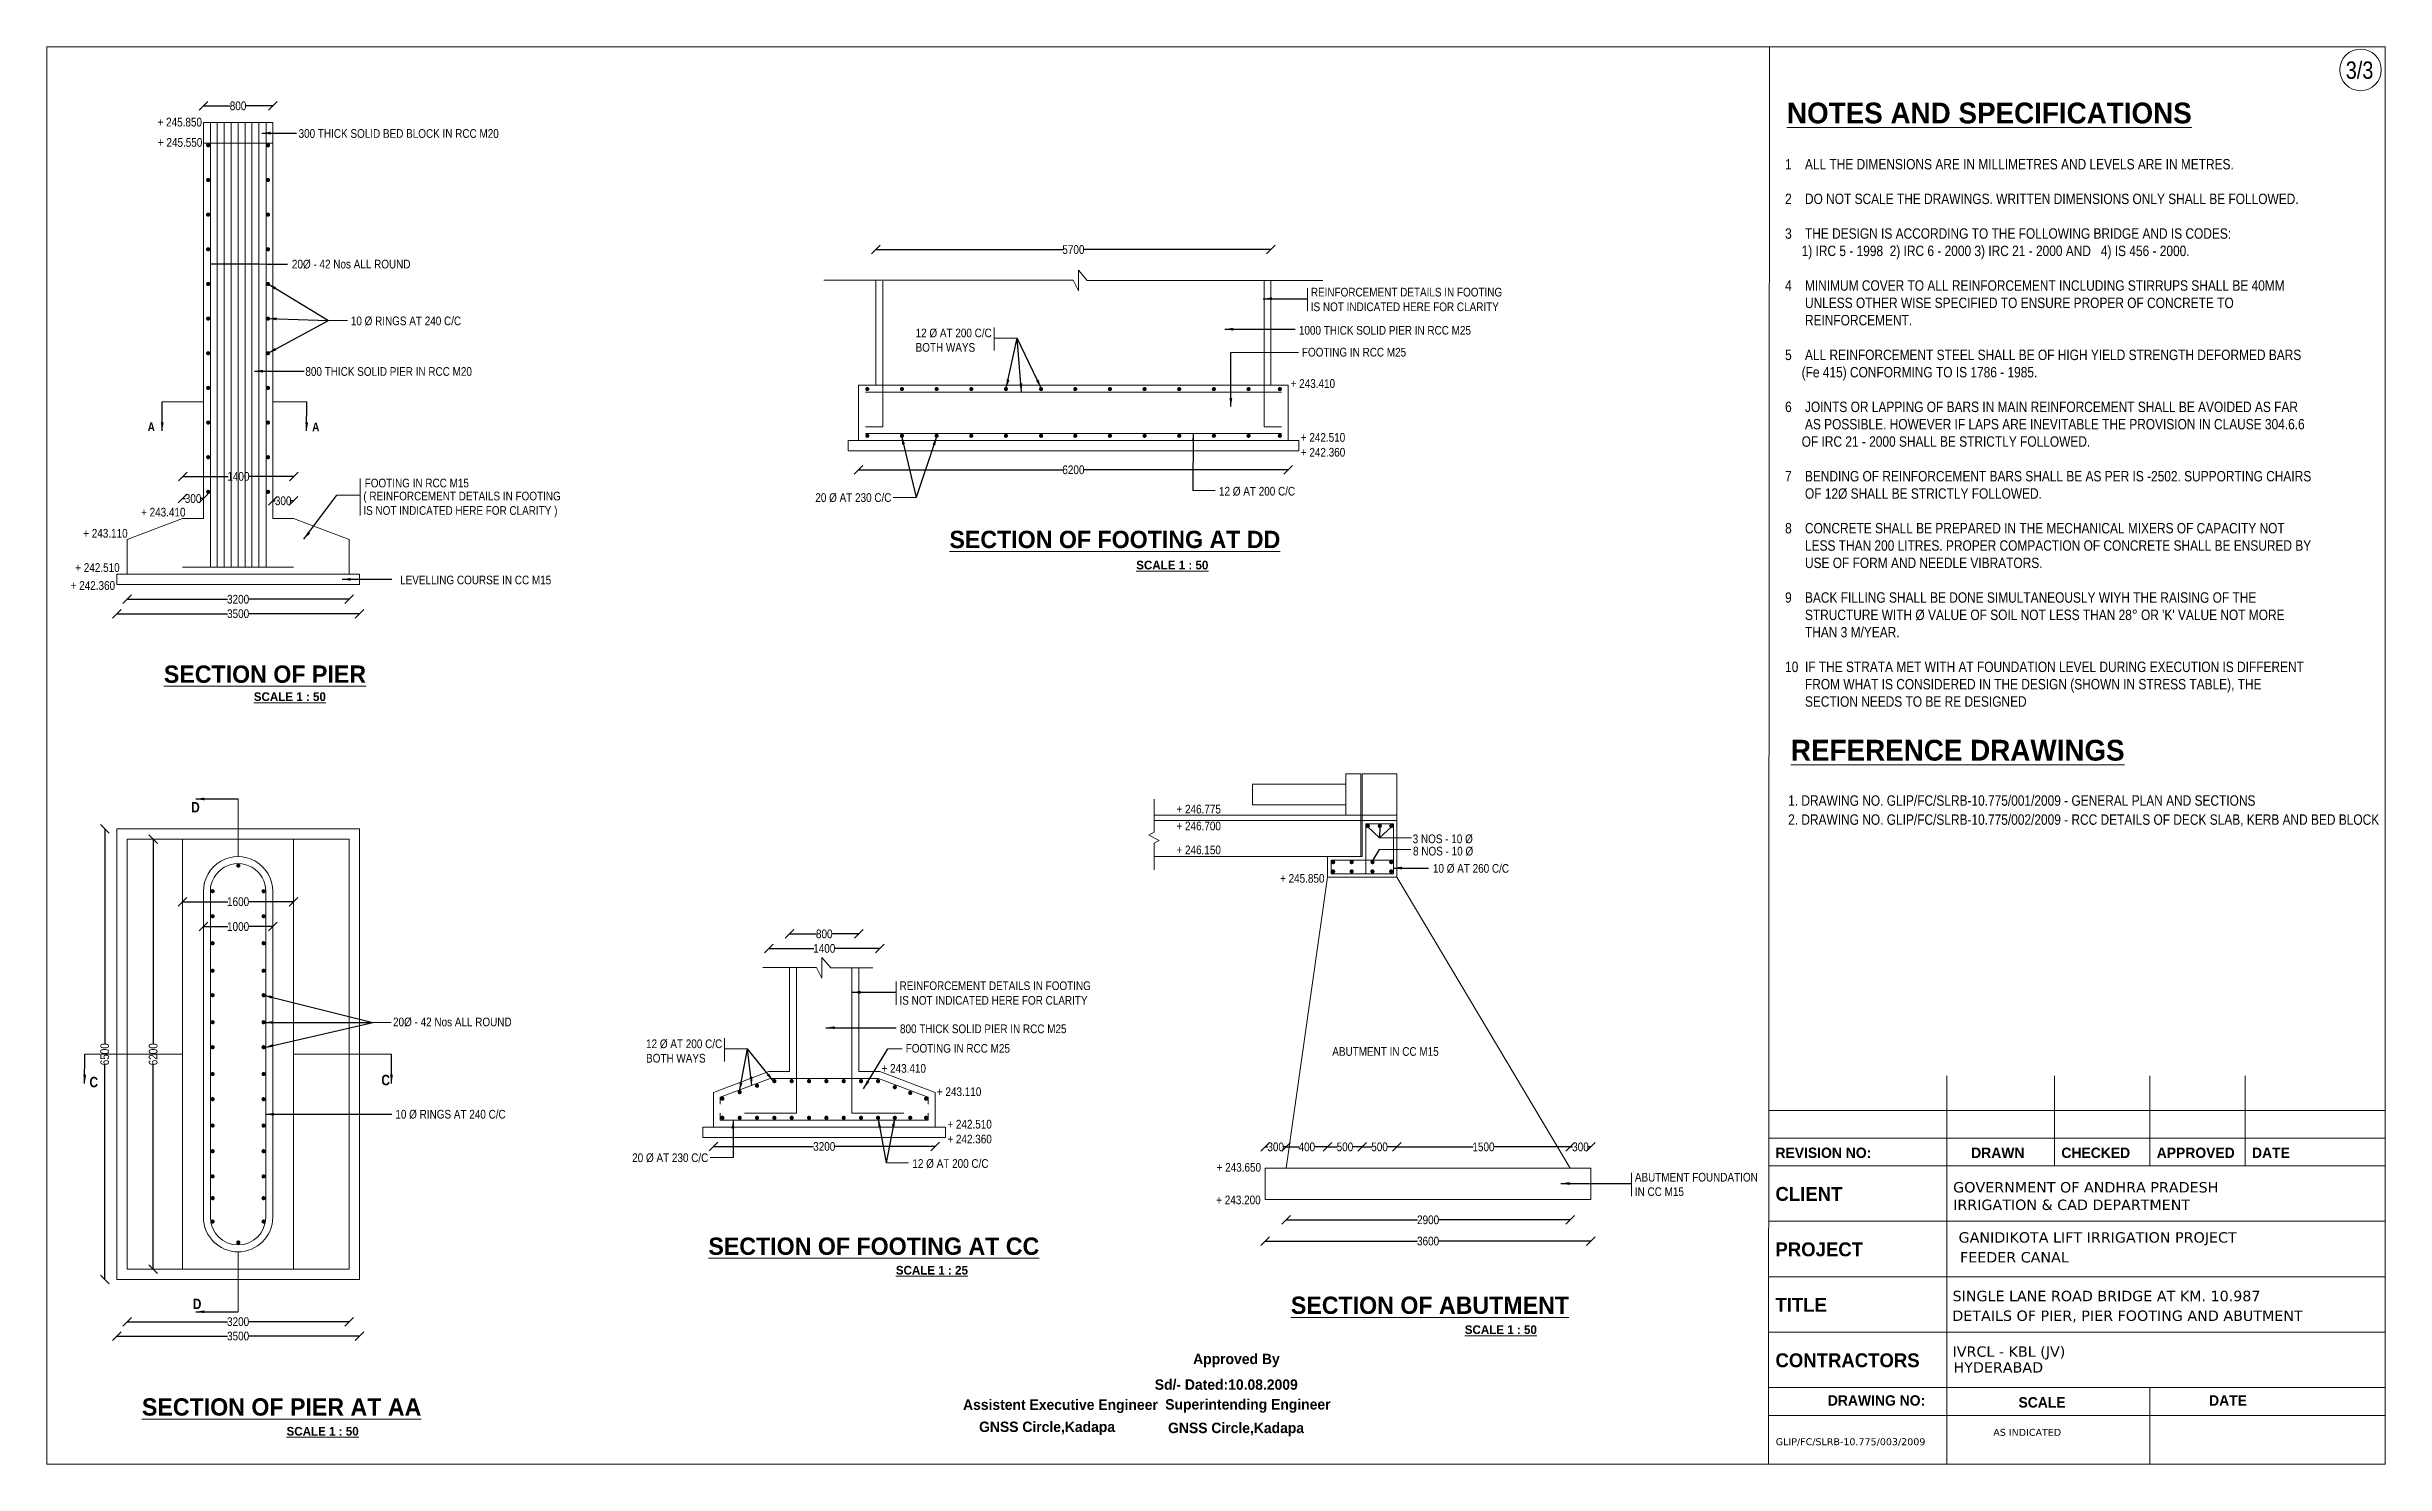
# Model space of a CAD drawing. Header units: millimetres. Extents: x 700700 to 768171, y 47375 to 88272.
import ezdxf
from ezdxf.enums import TextEntityAlignment as Align

# ---------------------------------------------------------------- set-up
doc = ezdxf.new("R2010")
doc.units = ezdxf.units.MM
doc.header["$LTSCALE"] = 300
doc.header["$MEASUREMENT"] = 0
doc.layers.add('MAIN', color=7, linetype='Continuous')
doc.styles.add('ARIAL NARROW', font='ARIALN.TTF', dxfattribs={"height": 250})
doc.styles.add('arn', font='ARIALN.TTF')
doc.styles.add('CITYBLUEPR', font='cityb___.ttf')
doc.styles.add('VERDANA', font='verdana.ttf')
doc.dimstyles.new('STANDARD$0', dxfattribs={"dimscale": 88.888889, "dimtxt": 0.02, "dimasz": 0.02, "dimexe": 0.05, "dimexo": 0.1, "dimgap": 0.002, "dimtad": 2, "dimdec": 0, "dimzin": 1, "dimdsep": 46, "dimtxsty": 'Standard', "dimcen": 0.09, "dimadec": 0, "dimazin": 0, "dimtfac": 1, "dimtdec": 4, "dimtofl": 0, "dimtmove": 0, "dimatfit": 3, "dimfxl": 1, "dimtolj": 1, "dimtzin": 1, "dimarcsym": 0})
doc.dimstyles.new('STANDARD$7', dxfattribs={"dimtxt": 2, "dimasz": 2, "dimexe": 1.25, "dimexo": 0.625, "dimtad": 1, "dimdec": 0, "dimlfac": 0.5, "dimdsep": 46, "dimtxsty": 'ARIAL NARROW', "dimcen": 2.5, "dimdle": 0.1, "dimse1": 1, "dimse2": 1, "dimadec": 0, "dimazin": 0, "dimtfac": 1, "dimtdec": 0, "dimtmove": 0, "dimatfit": 3, "dimfxl": 1, "dimtolj": 1, "dimtzin": 0, "dimarcsym": 0})

msp = doc.modelspace()

# ---------------------------------------------------------------- texts
at = {"lineweight": 9}
for s, height, style, p in [('3/3', 500, 'ARIAL NARROW', (767032.4, 87347.7)), ('%%UNOTES AND SPECIFICATIONS', 600, 'CITYBLUEPR', (750909.7, 86061.6)), ('REINFORCEMENT DETAILS IN FOOTING', 250, 'ARIAL NARROW', (737172.8, 81067.5)), ('%%UREFERENCE DRAWINGS', 600, 'CITYBLUEPR', (751023.6, 67676.5)), ('2. DRAWING NO. GLIP/FC/SLRB-10.775/002/2009 - RCC DETAILS OF DECK SLAB, KERB AND BED BLOCK', 300, 'ARIAL NARROW', (750943.7, 65824.8)), ('1. DRAWING NO. GLIP/FC/SLRB-10.775/001/2009 - GENERAL PLAN AND SECTIONS', 300, 'ARIAL NARROW', (750943.7, 66374.5)), ('REINFORCEMENT DETAILS IN FOOTING', 250, 'ARIAL NARROW', (725305.7, 61056.7)), ('REVISION NO:', 300, 'CITYBLUEPR', (750577.5, 56210.8)), ('DRAWN', 300, 'CITYBLUEPR', (756224.5, 56210.8)), ('CHECKED', 300, 'CITYBLUEPR', (758827.5, 56210.8)), ('APPROVED', 300, 'CITYBLUEPR', (761577.5, 56210.8)), ('DATE', 300, 'CITYBLUEPR', (764327.5, 56210.8)), ('CLIENT', 400, 'CITYBLUEPR', (750577.5, 54974.3)), ('GOVERNMENT OF ANDHRA PRADESH', 300, 'VERDANA', (755705.1, 55215.8)), ('IRRIGATION & CAD DEPARTMENT', 300, 'VERDANA', (755705.1, 54710.2)), ('GANIDIKOTA LIFT IRRIGATION PROJECT ', 300, 'VERDANA', (755861.8, 53769.5)), ('PROJECT', 400, 'CITYBLUEPR', (750577.5, 53374.3)), ('FEEDER CANAL', 300, 'VERDANA', (755903.1, 53197)), ('TITLE', 400, 'CITYBLUEPR', (750577.5, 51774.3)), ('SINGLE LANE ROAD BRIDGE AT KM. 10.987', 300, 'VERDANA', (755687.3, 52079.2)), ('DETAILS OF PIER, PIER FOOTING AND ABUTMENT', 300, 'VERDANA', (755681.3, 51510.2)), ('IVRCL - KBL (JV)', 300, 'VERDANA', (755688.5, 50476)), ('      Approved By', 300, 'CITYBLUEPR', (733107.8, 50263.2)), ('CONTRACTORS', 400, 'CITYBLUEPR', (750577.5, 50174.3)), ('HYDERABAD', 300, 'VERDANA', (755713.8, 50019.5)), ('Assistent Executive Engineer', 300, 'CITYBLUEPR', (727137.4, 48943.2)), ('Sd/- Dated:10.08.2009', 300, 'CITYBLUEPR', (732669.4, 49523.2)), ('Superintending Engineer', 300, 'CITYBLUEPR', (732970.9, 48953.2)), ('DRAWING NO:', 300, 'CITYBLUEPR', (752089.4, 49064.4)), ('SCALE', 300, 'CITYBLUEPR', (757589.4, 49010.8)), ('DATE', 300, 'CITYBLUEPR', (763089.4, 49064.4)), ('GNSS Circle,Kadapa', 300, 'CITYBLUEPR', (727600, 48305.5)), ('GNSS Circle,Kadapa', 300, 'CITYBLUEPR', (733052.5, 48273.2)), ('AS INDICATED', 200, 'VERDANA', (756862.4, 48195.2))]:
    msp.add_text(s, height=height, dxfattribs=dict(at, style=style)).set_placement(p)
at = {"lineweight": 9, "char_height": 250, "attachment_point": 7, "style": 'ARIAL NARROW'}
for s, insert in [('300 THICK SOLID BED BLOCK IN RCC M20', (707965.9, 85641.5)), ('20%%C - 42 Nos ALL ROUND', (707773.6, 81867.1)), ('10 %%C RINGS AT 240 C/C', (709472.9, 80229)), (' IS NOT INDICATED HERE FOR CLARITY', (737091.4, 80641.1)), ('12 %%C AT 200 C/C\\PBOTH WAYS', (725769, 79469.6)), ('1000 THICK SOLID PIER IN RCC M25', (736827.4, 79962.9)), ('800 THICK SOLID PIER IN RCC M20', (708161.5, 78774.9)), ('FOOTING IN RCC M25', (736914.7, 79331.7)), ('{\\fArial Narrow|b1|i0|c0|p34;A}', (703612, 77182.5)), ('{\\fArial Narrow|b1|i0|c0|p34;A}', (708359.3, 77180.3)), ('FOOTING IN RCC M15 ', (709873.2, 75556.2)), ('12 %%C AT 200 C/C ', (734522.1, 75314.6)), ('( REINFORCEMENT DETAILS IN FOOTING\\PIS NOT INDICATED HERE FOR CLARITY ) ', (709834.3, 74692.5)), ('20 %%C AT 230 C/C', (722875.1, 75130.7)), ('LEVELLING COURSE IN CC M15', (710895.6, 72759.7)), ('3 NOS - 10 %%C', (740110.4, 65285)), ('8 NOS - 10 %%C', (740121.4, 64930.9)), ('10 %%C AT 260 C/C', (740694.2, 64432.1)), (' IS NOT INDICATED HERE FOR CLARITY', (725224.3, 60630.4)), ('20%%C - 42 Nos ALL ROUND', (710691.1, 60001.6)), ('800 THICK SOLID PIER IN RCC M25', (725318.3, 59809.2)), ('12 %%C AT 200 C/C\\PBOTH WAYS', (717991.9, 58960.9)), ('FOOTING IN RCC M25', (725483.6, 59245.9)), ('ABUTMENT IN CC M15', (737790.4, 59155.7)), ('10 %%C RINGS AT 240 C/C', (710758.9, 57338.5)), ('20 %%C AT 230 C/C', (717591.5, 56084.1)), ('12 %%C AT 200 C/C ', (725676.1, 55916.7)), ('ABUTMENT FOUNDATION \\PIN CC M15', (746520.9, 55111))]:
    msp.add_mtext(s, dxfattribs=dict(at, insert=insert))
at = {"lineweight": 9, "insert": (750855.7, 85034.5), "char_height": 300, "width": 16000, "attachment_point": 1, "style": 'arn'}
msp.add_mtext("\\pt12600;1    ALL THE DIMENSIONS ARE IN MILLIMETRES AND LEVELS ARE IN METRES.\\P\\ptz;\\P2    DO NOT SCALE THE DRAWINGS. WRITTEN DIMENSIONS ONLY SHALL BE FOLLOWED.\\P\\P3    THE DESIGN IS ACCORDING TO THE FOLLOWING BRIDGE AND IS CODES: \\P     1) IRC 5 - 1998  2) IRC 6 - 2000 3) IRC 21 - 2000 AND   4) IS 456 - 2000. \\P\\P4    MINIMUM COVER TO ALL REINFORCEMENT INCLUDING STIRRUPS SHALL BE 40MM    \\P      UNLESS OTHER WISE SPECIFIED TO ENSURE PROPER OF CONCRETE TO   \\P      REINFORCEMENT.\\P\\P5    ALL REINFORCEMENT STEEL SHALL BE OF HIGH YIELD STRENGTH DEFORMED BARS\\P     (Fe 415) CONFORMING TO IS 1786 - 1985.\\P\\P6    JOINTS OR LAPPING OF BARS IN MAIN REINFORCEMENT SHALL BE AVOIDED AS FAR  \\P      AS POSSIBLE. HOWEVER IF LAPS ARE INEVITABLE THE PROVISION IN CLAUSE 304.6.6  \\P     OF IRC 21 - 2000 SHALL BE STRICTLY FOLLOWED.\\P\\P7    BENDING OF REINFORCEMENT BARS SHALL BE AS PER IS -2502. SUPPORTING CHAIRS  \\P      OF 12%%C {\\fArial Narrow|b0|i0|c0|p32;SHALL BE STRICTLY FOLLOWED.\\P\\P}8    CONCRETE SHALL BE PREPARED IN THE MECHANICAL MIXERS OF CAPACITY NOT  \\P      LESS THAN 200 LITRES. PROPER COMPACTION OF CONCRETE SHALL BE ENSURED BY  \\P      USE OF FORM AND NEEDLE VIBRATORS.\\P\\P9    BACK FILLING SHALL BE DONE SIMULTANEOUSLY WIYH THE RAISING OF THE \\P      STRUCTURE WITH %%C VALUE OF SOIL NOT LESS THAN 28° OR 'K' VALUE NOT MORE \\P      THAN 3 M/YEAR.\\P\\P10  IF THE STRATA MET WITH AT FOUNDATION LEVEL DURING EXECUTION IS DIFFERENT \\P      FROM WHAT IS CONSIDERED IN THE DESIGN (SHOWN IN STRESS TABLE), THE \\P      SECTION NEEDS TO BE RE DESIGNED", dxfattribs=at)
at = {"layer": 'MAIN', "lineweight": 9}
for s, height, style, p in [('+ 245.850', 250, 'ARIAL NARROW', (703896.9, 85973.3)), ('+ 245.550', 250, 'ARIAL NARROW', (703906.4, 85387.7)), ('+ 243.410', 250, 'ARIAL NARROW', (736589.9, 78430.4)), ('+ 242.510', 250, 'ARIAL NARROW', (736882.4, 76876.1)), ('+ 242.360', 250, 'ARIAL NARROW', (736883, 76447.5)), ('+ 243.410', 250, 'ARIAL NARROW', (703420.7, 74720.1)), ('+ 243.110', 250, 'ARIAL NARROW', (701751.4, 74110.1)), ('%%USECTION OF FOOTING AT DD', 500, 'CITYBLUEPR', (726745, 73808.1)), ('+ 242.510', 250, 'ARIAL NARROW', (701521.4, 73120.6)), ('%%USCALE 1 : 50', 250, 'CITYBLUEPR', (732134.5, 73192.9)), ('+ 242.360', 250, 'ARIAL NARROW', (701389, 72603.5)), ('%%USECTION OF PIER', 500, 'CITYBLUEPR', (704079.5, 69920.8)), ('%%USCALE 1 : 50', 250, 'CITYBLUEPR', (706673.1, 69396.2)), ('+ 246.775', 250, 'ARIAL NARROW', (733295, 66152)), ('+ 246.700', 250, 'ARIAL NARROW', (733295, 65665.5)), ('+ 246.150', 250, 'ARIAL NARROW', (733295, 64975)), ('+ 245.850', 250, 'ARIAL NARROW', (736283.7, 64153.4)), ('+ 243.410', 250, 'ARIAL NARROW', (724785.3, 58671.2)), ('+ 243.110', 250, 'ARIAL NARROW', (726383.3, 57998.8)), ('+ 242.510', 250, 'ARIAL NARROW', (726685.3, 57061.4)), ('+ 242.360', 250, 'ARIAL NARROW', (726685.9, 56632.8)), ('+ 243.650', 250, 'ARIAL NARROW', (734454.1, 55815.2)), ('+ 243.200', 250, 'ARIAL NARROW', (734442.5, 54875.3)), ('%%USECTION OF FOOTING AT CC', 500, 'CITYBLUEPR', (719790.2, 53416.1)), ('%%USCALE 1 : 25', 250, 'CITYBLUEPR', (725198.2, 52847.9)), ('%%USECTION OF PIER AT AA', 500, 'CITYBLUEPR', (703446.3, 48777.5)), ('%%USCALE 1 : 50', 250, 'CITYBLUEPR', (707619, 48201.6))]:
    msp.add_text(s, height=height, dxfattribs=dict(at, style=style)).set_placement(p)
at = {"layer": 'MAIN', "lineweight": 9, "style": 'CITYBLUEPR'}
for s, height, p in [('%%uSECTION OF ABUTMENT', 500, (740608.5, 51712.3)), ('%%USCALE 1 : 50', 250, (742653.3, 51131.9))]:
    msp.add_text(s, height=height, dxfattribs=at).set_placement(p, align=Align.CENTER)
at = {"layer": 'MAIN', "lineweight": 13, "style": 'VERDANA'}
msp.add_text('GLIP/FC/SLRB-10.775/003/2009', height=200, dxfattribs=at).set_placement((750585.6, 47924.7))
at = {"layer": 'MAIN', "lineweight": 9, "char_height": 300, "attachment_point": 4, "style": 'ARIAL NARROW'}
for s, insert in [('{\\fArial Narrow|b1|i0|c0|p34;D}', (704866.5, 66329.8)), ('{\\fArial Narrow|b1|i0|c0|p34;C}', (701932, 58399.3)), ('{\\fArial Narrow|b1|i0|c0|p34;C}', (710354.2, 58457.3)), ('{\\fArial Narrow|b1|i0|c0|p34;D}', (704913.5, 51999.8))]:
    msp.add_mtext(s, dxfattribs=dict(at, insert=insert))

# ---------------------------------------------------------------- blocks, each defined once
blk = doc.blocks.new('_Oblique')
at = {"color": 0, "linetype": 'ByBlock', "lineweight": -2}
blk.add_line((-0.5, -0.5), (0.5, 0.5), dxfattribs=at)
blk = doc.blocks.new('*D45')
at = {"layer": 'Defpoints', "color": 0, "linetype": 'ByBlock', "lineweight": 9, "transparency": 16777216}
for p in [(707220, 86566), (705220, 86263), (707220, 86263)]:
    blk.add_point(p, dxfattribs=at)
at = {"layer": 'MAIN', "color": 0, "linetype": 'ByBlock', "lineweight": -2, "transparency": 16777216}
for p, q in [((705220, 86566), (705994, 86566)), ((707220, 86566), (706447, 86566))]:
    blk.add_line(p, q, dxfattribs=at)
at = {"layer": 'MAIN', "color": 0, "linetype": 'ByBlock', "lineweight": -2, "transparency": 16777216, "xscale": 250, "yscale": 250, "zscale": 250, "rotation": 180}
blk.add_blockref('_Oblique', (705220, 86566), dxfattribs=at)
at = {"layer": 'MAIN', "color": 0, "linetype": 'ByBlock', "lineweight": -2, "transparency": 16777216, "xscale": 250, "yscale": 250, "zscale": 250}
blk.add_blockref('_Oblique', (707220, 86566), dxfattribs=at)
at = {"layer": 'MAIN', "color": 0, "linetype": 'ByBlock', "lineweight": 9, "transparency": 16777216, "insert": (706220, 86566), "char_height": 250, "attachment_point": 5, "style": 'ARIAL NARROW'}
blk.add_mtext('\\A1;800', dxfattribs=at)
blk = doc.blocks.new('*D46')
at = {"layer": 'Defpoints', "color": 0, "linetype": 'ByBlock', "lineweight": 9, "transparency": 16777216}
for p in [(704630, 75720), (707830, 75875), (707830, 75720)]:
    blk.add_point(p, dxfattribs=at)
at = {"layer": 'MAIN', "color": 0, "linetype": 'ByBlock', "lineweight": -2, "transparency": 16777216}
for p, q in [((704630, 75875), (705934, 75875)), ((707830, 75875), (706526, 75875))]:
    blk.add_line(p, q, dxfattribs=at)
at = {"layer": 'MAIN', "color": 0, "linetype": 'ByBlock', "lineweight": -2, "transparency": 16777216, "xscale": 250, "yscale": 250, "zscale": 250, "rotation": 180}
blk.add_blockref('_Oblique', (704630, 75875), dxfattribs=at)
at = {"layer": 'MAIN', "color": 0, "linetype": 'ByBlock', "lineweight": -2, "transparency": 16777216, "xscale": 250, "yscale": 250, "zscale": 250}
blk.add_blockref('_Oblique', (707830, 75875), dxfattribs=at)
at = {"layer": 'MAIN', "color": 0, "linetype": 'ByBlock', "lineweight": 9, "transparency": 16777216, "insert": (706230, 75875), "char_height": 250, "attachment_point": 5, "style": 'ARIAL NARROW'}
blk.add_mtext('\\A1;1400', dxfattribs=at)
blk = doc.blocks.new('*D47')
at = {"layer": 'Defpoints', "color": 0, "linetype": 'ByBlock', "lineweight": 9, "transparency": 16777216}
for p in [(707821, 75171), (707221, 74818), (707821, 74818)]:
    blk.add_point(p, dxfattribs=at)
at = {"layer": 'MAIN', "color": 0, "linetype": 'ByBlock', "lineweight": -2, "transparency": 16777216}
for p, q in [((707221, 75171), (707295, 75171)), ((707821, 75171), (707747, 75171))]:
    blk.add_line(p, q, dxfattribs=at)
at = {"layer": 'MAIN', "color": 0, "linetype": 'ByBlock', "lineweight": -2, "transparency": 16777216, "xscale": 250, "yscale": 250, "zscale": 250, "rotation": 180}
blk.add_blockref('_Oblique', (707221, 75171), dxfattribs=at)
at = {"layer": 'MAIN', "color": 0, "linetype": 'ByBlock', "lineweight": -2, "transparency": 16777216, "xscale": 250, "yscale": 250, "zscale": 250}
blk.add_blockref('_Oblique', (707821, 75171), dxfattribs=at)
at = {"layer": 'MAIN', "color": 0, "linetype": 'ByBlock', "lineweight": 9, "transparency": 16777216, "insert": (707521, 75171), "char_height": 250, "attachment_point": 5, "style": 'ARIAL NARROW'}
blk.add_mtext('\\A1;300', dxfattribs=at)
blk = doc.blocks.new('*D48')
at = {"layer": 'Defpoints', "color": 0, "linetype": 'ByBlock', "lineweight": 9, "transparency": 16777216}
for p in [(705221, 75236), (704621, 74840), (705221, 74840)]:
    blk.add_point(p, dxfattribs=at)
at = {"layer": 'MAIN', "color": 0, "linetype": 'ByBlock', "lineweight": -2, "transparency": 16777216}
for p, q in [((704621, 75236), (704695, 75236)), ((705221, 75236), (705147, 75236))]:
    blk.add_line(p, q, dxfattribs=at)
at = {"layer": 'MAIN', "color": 0, "linetype": 'ByBlock', "lineweight": -2, "transparency": 16777216, "xscale": 250, "yscale": 250, "zscale": 250, "rotation": 180}
blk.add_blockref('_Oblique', (704621, 75236), dxfattribs=at)
at = {"layer": 'MAIN', "color": 0, "linetype": 'ByBlock', "lineweight": -2, "transparency": 16777216, "xscale": 250, "yscale": 250, "zscale": 250}
blk.add_blockref('_Oblique', (705221, 75236), dxfattribs=at)
at = {"layer": 'MAIN', "color": 0, "linetype": 'ByBlock', "lineweight": 9, "transparency": 16777216, "insert": (704921, 75236), "char_height": 250, "attachment_point": 5, "style": 'ARIAL NARROW'}
blk.add_mtext('\\A1;300', dxfattribs=at)
blk = doc.blocks.new('*D49')
at = {"layer": 'Defpoints', "color": 0, "linetype": 'ByBlock', "lineweight": 9, "transparency": 16777216}
for p in [(703021, 73059), (709421, 73059), (709421, 72330)]:
    blk.add_point(p, dxfattribs=at)
at = {"layer": 'MAIN', "color": 0, "linetype": 'ByBlock', "lineweight": -2, "transparency": 16777216}
for p, q in [((703021, 72330), (705915, 72330)), ((709421, 72330), (706527, 72330))]:
    blk.add_line(p, q, dxfattribs=at)
at = {"layer": 'MAIN', "color": 0, "linetype": 'ByBlock', "lineweight": -2, "transparency": 16777216, "xscale": 250, "yscale": 250, "zscale": 250, "rotation": 180}
blk.add_blockref('_Oblique', (703021, 72330), dxfattribs=at)
at = {"layer": 'MAIN', "color": 0, "linetype": 'ByBlock', "lineweight": -2, "transparency": 16777216, "xscale": 250, "yscale": 250, "zscale": 250}
blk.add_blockref('_Oblique', (709421, 72330), dxfattribs=at)
at = {"layer": 'MAIN', "color": 0, "linetype": 'ByBlock', "lineweight": 9, "transparency": 16777216, "insert": (706221, 72330), "char_height": 250, "attachment_point": 5, "style": 'ARIAL NARROW'}
blk.add_mtext('\\A1;3200', dxfattribs=at)
blk = doc.blocks.new('*D50')
at = {"layer": 'Defpoints', "color": 0, "linetype": 'ByBlock', "lineweight": 9, "transparency": 16777216}
for p in [(702721, 72759), (709721, 72759), (709721, 71914)]:
    blk.add_point(p, dxfattribs=at)
at = {"layer": 'MAIN', "color": 0, "linetype": 'ByBlock', "lineweight": -2, "transparency": 16777216}
for p, q in [((702721, 71914), (705915, 71914)), ((709721, 71914), (706527, 71914))]:
    blk.add_line(p, q, dxfattribs=at)
at = {"layer": 'MAIN', "color": 0, "linetype": 'ByBlock', "lineweight": -2, "transparency": 16777216, "xscale": 250, "yscale": 250, "zscale": 250, "rotation": 180}
blk.add_blockref('_Oblique', (702721, 71914), dxfattribs=at)
at = {"layer": 'MAIN', "color": 0, "linetype": 'ByBlock', "lineweight": -2, "transparency": 16777216, "xscale": 250, "yscale": 250, "zscale": 250}
blk.add_blockref('_Oblique', (709721, 71914), dxfattribs=at)
at = {"layer": 'MAIN', "color": 0, "linetype": 'ByBlock', "lineweight": 9, "transparency": 16777216, "insert": (706221, 71914), "char_height": 250, "attachment_point": 5, "style": 'ARIAL NARROW'}
blk.add_mtext('\\A1;3500', dxfattribs=at)
blk = doc.blocks.new('*D51')
at = {"layer": 'Defpoints', "color": 0, "linetype": 'ByBlock', "lineweight": 9, "transparency": 16777216}
for p in [(707821, 63605), (704621, 61603), (707821, 61603)]:
    blk.add_point(p, dxfattribs=at)
at = {"layer": 'MAIN', "color": 0, "linetype": 'ByBlock', "lineweight": -2, "transparency": 16777216}
for p, q in [((704621, 63605), (705925, 63605)), ((707821, 63605), (706517, 63605))]:
    blk.add_line(p, q, dxfattribs=at)
at = {"layer": 'MAIN', "color": 0, "linetype": 'ByBlock', "lineweight": -2, "transparency": 16777216, "xscale": 250, "yscale": 250, "zscale": 250, "rotation": 180}
blk.add_blockref('_Oblique', (704621, 63605), dxfattribs=at)
at = {"layer": 'MAIN', "color": 0, "linetype": 'ByBlock', "lineweight": -2, "transparency": 16777216, "xscale": 250, "yscale": 250, "zscale": 250}
blk.add_blockref('_Oblique', (707821, 63605), dxfattribs=at)
at = {"layer": 'MAIN', "color": 0, "linetype": 'ByBlock', "lineweight": 9, "transparency": 16777216, "insert": (706221, 63605), "char_height": 250, "attachment_point": 5, "style": 'ARIAL NARROW'}
blk.add_mtext('\\A1;1600', dxfattribs=at)
blk = doc.blocks.new('*D52')
at = {"layer": 'Defpoints', "color": 0, "linetype": 'ByBlock', "lineweight": 9, "transparency": 16777216}
for p in [(707221, 62886), (705221, 59908), (707221, 59908)]:
    blk.add_point(p, dxfattribs=at)
at = {"layer": 'MAIN', "color": 0, "linetype": 'ByBlock', "lineweight": -2, "transparency": 16777216}
for p, q in [((705221, 62886), (705925, 62886)), ((707221, 62886), (706517, 62886))]:
    blk.add_line(p, q, dxfattribs=at)
at = {"layer": 'MAIN', "color": 0, "linetype": 'ByBlock', "lineweight": -2, "transparency": 16777216, "xscale": 250, "yscale": 250, "zscale": 250, "rotation": 180}
blk.add_blockref('_Oblique', (705221, 62886), dxfattribs=at)
at = {"layer": 'MAIN', "color": 0, "linetype": 'ByBlock', "lineweight": -2, "transparency": 16777216, "xscale": 250, "yscale": 250, "zscale": 250}
blk.add_blockref('_Oblique', (707221, 62886), dxfattribs=at)
at = {"layer": 'MAIN', "color": 0, "linetype": 'ByBlock', "lineweight": 9, "transparency": 16777216, "insert": (706221, 62886), "char_height": 250, "attachment_point": 5, "style": 'ARIAL NARROW'}
blk.add_mtext('\\A1;1000', dxfattribs=at)
blk = doc.blocks.new('*D53')
at = {"layer": 'Defpoints', "color": 0, "linetype": 'ByBlock', "lineweight": 9, "transparency": 16777216}
for p in [(705449, 65405), (703770, 53003), (705449, 53003)]:
    blk.add_point(p, dxfattribs=at)
at = {"layer": 'MAIN', "color": 0, "linetype": 'ByBlock', "lineweight": -2, "transparency": 16777216}
for p, q in [((703770, 65405), (703770, 59510)), ((703770, 53003), (703770, 58897))]:
    blk.add_line(p, q, dxfattribs=at)
at = {"layer": 'MAIN', "color": 0, "linetype": 'ByBlock', "lineweight": -2, "transparency": 16777216, "xscale": 250, "yscale": 250, "zscale": 250}
for p, rotation in [((703770, 65405), 90), ((703770, 53003), 270)]:
    blk.add_blockref('_Oblique', p, dxfattribs=dict(at, rotation=rotation))
at = {"layer": 'MAIN', "color": 0, "linetype": 'ByBlock', "lineweight": 9, "transparency": 16777216, "insert": (703770, 59204), "char_height": 250, "attachment_point": 5, "rotation": 90, "style": 'ARIAL NARROW'}
blk.add_mtext('\\A1;6200', dxfattribs=at)
blk = doc.blocks.new('*D54')
at = {"layer": 'Defpoints', "color": 0, "linetype": 'ByBlock', "lineweight": 9, "transparency": 16777216}
for p in [(705308, 65705), (702373, 52703), (705308, 52703)]:
    blk.add_point(p, dxfattribs=at)
at = {"layer": 'MAIN', "color": 0, "linetype": 'ByBlock', "lineweight": -2, "transparency": 16777216}
for p, q in [((702373, 65705), (702373, 59510)), ((702373, 52703), (702373, 58897))]:
    blk.add_line(p, q, dxfattribs=at)
at = {"layer": 'MAIN', "color": 0, "linetype": 'ByBlock', "lineweight": -2, "transparency": 16777216, "xscale": 250, "yscale": 250, "zscale": 250}
for p, rotation in [((702373, 65705), 90), ((702373, 52703), 270)]:
    blk.add_blockref('_Oblique', p, dxfattribs=dict(at, rotation=rotation))
at = {"layer": 'MAIN', "color": 0, "linetype": 'ByBlock', "lineweight": 9, "transparency": 16777216, "insert": (702373, 59204), "char_height": 250, "attachment_point": 5, "rotation": 90, "style": 'ARIAL NARROW'}
blk.add_mtext('\\A1;6500', dxfattribs=at)
blk = doc.blocks.new('*D55')
at = {"layer": 'Defpoints', "color": 0, "linetype": 'ByBlock', "lineweight": 9, "transparency": 16777216}
for p in [(703021, 52218), (709421, 52218), (709421, 51488)]:
    blk.add_point(p, dxfattribs=at)
at = {"layer": 'MAIN', "color": 0, "linetype": 'ByBlock', "lineweight": -2, "transparency": 16777216}
for p, q in [((703021, 51488), (705915, 51488)), ((709421, 51488), (706527, 51488))]:
    blk.add_line(p, q, dxfattribs=at)
at = {"layer": 'MAIN', "color": 0, "linetype": 'ByBlock', "lineweight": -2, "transparency": 16777216, "xscale": 250, "yscale": 250, "zscale": 250, "rotation": 180}
blk.add_blockref('_Oblique', (703021, 51488), dxfattribs=at)
at = {"layer": 'MAIN', "color": 0, "linetype": 'ByBlock', "lineweight": -2, "transparency": 16777216, "xscale": 250, "yscale": 250, "zscale": 250}
blk.add_blockref('_Oblique', (709421, 51488), dxfattribs=at)
at = {"layer": 'MAIN', "color": 0, "linetype": 'ByBlock', "lineweight": 9, "transparency": 16777216, "insert": (706221, 51488), "char_height": 250, "attachment_point": 5, "style": 'ARIAL NARROW'}
blk.add_mtext('\\A1;3200', dxfattribs=at)
blk = doc.blocks.new('*D56')
at = {"layer": 'Defpoints', "color": 0, "linetype": 'ByBlock', "lineweight": 9, "transparency": 16777216}
for p in [(702721, 51918), (709721, 51918), (709721, 51073)]:
    blk.add_point(p, dxfattribs=at)
at = {"layer": 'MAIN', "color": 0, "linetype": 'ByBlock', "lineweight": -2, "transparency": 16777216}
for p, q in [((702721, 51073), (705915, 51073)), ((709721, 51073), (706527, 51073))]:
    blk.add_line(p, q, dxfattribs=at)
at = {"layer": 'MAIN', "color": 0, "linetype": 'ByBlock', "lineweight": -2, "transparency": 16777216, "xscale": 250, "yscale": 250, "zscale": 250, "rotation": 180}
blk.add_blockref('_Oblique', (702721, 51073), dxfattribs=at)
at = {"layer": 'MAIN', "color": 0, "linetype": 'ByBlock', "lineweight": -2, "transparency": 16777216, "xscale": 250, "yscale": 250, "zscale": 250}
blk.add_blockref('_Oblique', (709721, 51073), dxfattribs=at)
at = {"layer": 'MAIN', "color": 0, "linetype": 'ByBlock', "lineweight": 9, "transparency": 16777216, "insert": (706221, 51073), "char_height": 250, "attachment_point": 5, "style": 'ARIAL NARROW'}
blk.add_mtext('\\A1;3500', dxfattribs=at)
blk = doc.blocks.new('*D57')
at = {"layer": 'Defpoints', "color": 0, "linetype": 'ByBlock', "lineweight": 9, "transparency": 16777216}
for p in [(724133, 62675), (722133, 58702), (724133, 58702)]:
    blk.add_point(p, dxfattribs=at)
at = {"layer": 'MAIN', "color": 0, "linetype": 'ByBlock', "lineweight": -2, "transparency": 16777216}
for p, q in [((722133, 62675), (722906, 62675)), ((724133, 62675), (723359, 62675))]:
    blk.add_line(p, q, dxfattribs=at)
at = {"layer": 'MAIN', "color": 0, "linetype": 'ByBlock', "lineweight": -2, "transparency": 16777216, "xscale": 250, "yscale": 250, "zscale": 250, "rotation": 180}
blk.add_blockref('_Oblique', (722133, 62675), dxfattribs=at)
at = {"layer": 'MAIN', "color": 0, "linetype": 'ByBlock', "lineweight": -2, "transparency": 16777216, "xscale": 250, "yscale": 250, "zscale": 250}
blk.add_blockref('_Oblique', (724133, 62675), dxfattribs=at)
at = {"layer": 'MAIN', "color": 0, "linetype": 'ByBlock', "lineweight": 9, "transparency": 16777216, "insert": (723133, 62675), "char_height": 250, "attachment_point": 5, "style": 'ARIAL NARROW'}
blk.add_mtext('\\A1;800', dxfattribs=at)
blk = doc.blocks.new('*D58')
at = {"layer": 'Defpoints', "color": 0, "linetype": 'ByBlock', "lineweight": 9, "transparency": 16777216}
for p in [(724733, 62256), (721533, 58702), (724733, 58702)]:
    blk.add_point(p, dxfattribs=at)
at = {"layer": 'MAIN', "color": 0, "linetype": 'ByBlock', "lineweight": -2, "transparency": 16777216}
for p, q in [((721533, 62256), (722836, 62256)), ((724733, 62256), (723429, 62256))]:
    blk.add_line(p, q, dxfattribs=at)
at = {"layer": 'MAIN', "color": 0, "linetype": 'ByBlock', "lineweight": -2, "transparency": 16777216, "xscale": 250, "yscale": 250, "zscale": 250, "rotation": 180}
blk.add_blockref('_Oblique', (721533, 62256), dxfattribs=at)
at = {"layer": 'MAIN', "color": 0, "linetype": 'ByBlock', "lineweight": -2, "transparency": 16777216, "xscale": 250, "yscale": 250, "zscale": 250}
blk.add_blockref('_Oblique', (724733, 62256), dxfattribs=at)
at = {"layer": 'MAIN', "color": 0, "linetype": 'ByBlock', "lineweight": 9, "transparency": 16777216, "insert": (723133, 62256), "char_height": 250, "attachment_point": 5, "style": 'ARIAL NARROW'}
blk.add_mtext('\\A1;1400', dxfattribs=at)
blk = doc.blocks.new('*D59')
at = {"layer": 'Defpoints', "color": 0, "linetype": 'ByBlock', "lineweight": 9, "transparency": 16777216}
for p in [(719933, 57102), (726333, 57102), (726333, 56543)]:
    blk.add_point(p, dxfattribs=at)
at = {"layer": 'MAIN', "color": 0, "linetype": 'ByBlock', "lineweight": -2, "transparency": 16777216}
for p, q in [((719933, 56543), (722827, 56543)), ((726333, 56543), (723439, 56543))]:
    blk.add_line(p, q, dxfattribs=at)
at = {"layer": 'MAIN', "color": 0, "linetype": 'ByBlock', "lineweight": -2, "transparency": 16777216, "xscale": 250, "yscale": 250, "zscale": 250, "rotation": 180}
blk.add_blockref('_Oblique', (719933, 56543), dxfattribs=at)
at = {"layer": 'MAIN', "color": 0, "linetype": 'ByBlock', "lineweight": -2, "transparency": 16777216, "xscale": 250, "yscale": 250, "zscale": 250}
blk.add_blockref('_Oblique', (726333, 56543), dxfattribs=at)
at = {"layer": 'MAIN', "color": 0, "linetype": 'ByBlock', "lineweight": 9, "transparency": 16777216, "insert": (723133, 56543), "char_height": 250, "attachment_point": 5, "style": 'ARIAL NARROW'}
blk.add_mtext('\\A1;3200', dxfattribs=at)
blk = doc.blocks.new('*D60')
at = {"layer": 'Defpoints', "color": 0, "linetype": 'ByBlock', "lineweight": 9, "transparency": 16777216}
for p in [(736021, 82420), (724621, 81535), (736021, 81526)]:
    blk.add_point(p, dxfattribs=at)
at = {"layer": 'MAIN', "color": 0, "linetype": 'ByBlock', "lineweight": -2, "transparency": 16777216}
for p, q in [((724621, 82420), (730015, 82420)), ((736021, 82420), (730627, 82420))]:
    blk.add_line(p, q, dxfattribs=at)
at = {"layer": 'MAIN', "color": 0, "linetype": 'ByBlock', "lineweight": -2, "transparency": 16777216, "xscale": 250, "yscale": 250, "zscale": 250, "rotation": 180}
blk.add_blockref('_Oblique', (724621, 82420), dxfattribs=at)
at = {"layer": 'MAIN', "color": 0, "linetype": 'ByBlock', "lineweight": -2, "transparency": 16777216, "xscale": 250, "yscale": 250, "zscale": 250}
blk.add_blockref('_Oblique', (736021, 82420), dxfattribs=at)
at = {"layer": 'MAIN', "color": 0, "linetype": 'ByBlock', "lineweight": 9, "transparency": 16777216, "insert": (730321, 82420), "char_height": 250, "attachment_point": 5, "style": 'ARIAL NARROW'}
blk.add_mtext('\\A1;5700', dxfattribs=at)
blk = doc.blocks.new('*D61')
at = {"layer": 'Defpoints', "color": 0, "linetype": 'ByBlock', "lineweight": 9, "transparency": 16777216}
for p in [(724121, 76910), (736521, 76910), (736521, 76066)]:
    blk.add_point(p, dxfattribs=at)
at = {"layer": 'MAIN', "color": 0, "linetype": 'ByBlock', "lineweight": -2, "transparency": 16777216}
for p, q in [((724121, 76066), (730015, 76066)), ((736521, 76066), (730627, 76066))]:
    blk.add_line(p, q, dxfattribs=at)
at = {"layer": 'MAIN', "color": 0, "linetype": 'ByBlock', "lineweight": -2, "transparency": 16777216, "xscale": 250, "yscale": 250, "zscale": 250, "rotation": 180}
blk.add_blockref('_Oblique', (724121, 76066), dxfattribs=at)
at = {"layer": 'MAIN', "color": 0, "linetype": 'ByBlock', "lineweight": -2, "transparency": 16777216, "xscale": 250, "yscale": 250, "zscale": 250}
blk.add_blockref('_Oblique', (736521, 76066), dxfattribs=at)
at = {"layer": 'MAIN', "color": 0, "linetype": 'ByBlock', "lineweight": 9, "transparency": 16777216, "insert": (730321, 76066), "char_height": 250, "attachment_point": 5, "style": 'ARIAL NARROW'}
blk.add_mtext('\\A1;6200', dxfattribs=at)
blk = doc.blocks.new('*D62')
at = {"layer": 'Defpoints', "color": 0, "linetype": 'ByBlock', "lineweight": 9, "transparency": 16777216}
for p in [(735858, 55013), (745253, 55013), (745253, 53812)]:
    blk.add_point(p, dxfattribs=at)
at = {"layer": 'MAIN', "color": 0, "linetype": 'ByBlock', "lineweight": -2, "transparency": 16777216}
for p, q in [((735858, 53812), (740250, 53812)), ((745253, 53812), (740861, 53812))]:
    blk.add_line(p, q, dxfattribs=at)
at = {"layer": 'MAIN', "color": 0, "linetype": 'ByBlock', "lineweight": -2, "transparency": 16777216, "xscale": 250, "yscale": 250, "zscale": 250, "rotation": 180}
blk.add_blockref('_Oblique', (735858, 53812), dxfattribs=at)
at = {"layer": 'MAIN', "color": 0, "linetype": 'ByBlock', "lineweight": -2, "transparency": 16777216, "xscale": 250, "yscale": 250, "zscale": 250}
blk.add_blockref('_Oblique', (745253, 53812), dxfattribs=at)
at = {"layer": 'MAIN', "color": 0, "linetype": 'ByBlock', "lineweight": 9, "transparency": 16777216, "insert": (740555, 53812), "char_height": 250, "attachment_point": 5, "style": 'ARIAL NARROW'}
blk.add_mtext('\\A1;3600', dxfattribs=at)
blk = doc.blocks.new('*D63')
at = {"layer": 'Defpoints', "color": 0, "linetype": 'ByBlock', "lineweight": 9, "transparency": 16777216}
for p in [(736457, 55913), (744653, 55913), (744653, 54425)]:
    blk.add_point(p, dxfattribs=at)
at = {"layer": 'MAIN', "color": 0, "linetype": 'ByBlock', "lineweight": -2, "transparency": 16777216}
for p, q in [((736457, 54425), (740248, 54425)), ((744653, 54425), (740863, 54425))]:
    blk.add_line(p, q, dxfattribs=at)
at = {"layer": 'MAIN', "color": 0, "linetype": 'ByBlock', "lineweight": -2, "transparency": 16777216, "xscale": 250, "yscale": 250, "zscale": 250, "rotation": 180}
blk.add_blockref('_Oblique', (736457, 54425), dxfattribs=at)
at = {"layer": 'MAIN', "color": 0, "linetype": 'ByBlock', "lineweight": -2, "transparency": 16777216, "xscale": 250, "yscale": 250, "zscale": 250}
blk.add_blockref('_Oblique', (744653, 54425), dxfattribs=at)
at = {"layer": 'MAIN', "color": 0, "linetype": 'ByBlock', "lineweight": 9, "transparency": 16777216, "insert": (740555, 54425), "char_height": 250, "attachment_point": 5, "style": 'ARIAL NARROW'}
blk.add_mtext('\\A1;2900', dxfattribs=at)
blk = doc.blocks.new('*D64')
at = {"layer": 'Defpoints', "color": 0, "linetype": 'ByBlock', "lineweight": 9, "transparency": 16777216}
for p in [(735858, 56327), (736457, 56530), (736457, 56327)]:
    blk.add_point(p, dxfattribs=at)
at = {"layer": 'MAIN', "color": 0, "linetype": 'ByBlock', "lineweight": -2, "transparency": 16777216}
for p, q in [((735858, 56530), (735931, 56530)), ((736458, 56530), (736384, 56530))]:
    blk.add_line(p, q, dxfattribs=at)
at = {"layer": 'MAIN', "color": 0, "linetype": 'ByBlock', "lineweight": -2, "transparency": 16777216, "xscale": 250, "yscale": 250, "zscale": 250, "rotation": 180}
blk.add_blockref('_Oblique', (735858, 56530), dxfattribs=at)
at = {"layer": 'MAIN', "color": 0, "linetype": 'ByBlock', "lineweight": -2, "transparency": 16777216, "xscale": 250, "yscale": 250, "zscale": 250}
blk.add_blockref('_Oblique', (736457, 56530), dxfattribs=at)
at = {"layer": 'MAIN', "color": 0, "linetype": 'ByBlock', "lineweight": 9, "transparency": 16777216, "insert": (736158, 56530), "char_height": 250, "attachment_point": 5, "style": 'ARIAL NARROW'}
blk.add_mtext('\\A1;300', dxfattribs=at)
blk = doc.blocks.new('*D65')
at = {"layer": 'Defpoints', "color": 0, "linetype": 'ByBlock', "lineweight": 9, "transparency": 16777216}
for p in [(737657, 64752), (736457, 56356), (737657, 56530)]:
    blk.add_point(p, dxfattribs=at)
at = {"layer": 'MAIN', "color": 0, "linetype": 'ByBlock', "lineweight": -2, "transparency": 16777216}
for p, q in [((736457, 56530), (736827, 56530)), ((737657, 56530), (737287, 56530))]:
    blk.add_line(p, q, dxfattribs=at)
at = {"layer": 'MAIN', "color": 0, "linetype": 'ByBlock', "lineweight": -2, "transparency": 16777216, "xscale": 250, "yscale": 250, "zscale": 250, "rotation": 180}
blk.add_blockref('_Oblique', (736457, 56530), dxfattribs=at)
at = {"layer": 'MAIN', "color": 0, "linetype": 'ByBlock', "lineweight": -2, "transparency": 16777216, "xscale": 250, "yscale": 250, "zscale": 250}
blk.add_blockref('_Oblique', (737657, 56530), dxfattribs=at)
at = {"layer": 'MAIN', "color": 0, "linetype": 'ByBlock', "lineweight": 9, "transparency": 16777216, "insert": (737057, 56530), "char_height": 250, "attachment_point": 5, "style": 'ARIAL NARROW'}
blk.add_mtext('\\A1;400', dxfattribs=at)
blk = doc.blocks.new('*D66')
at = {"layer": 'Defpoints', "color": 0, "linetype": 'ByBlock', "lineweight": 9, "transparency": 16777216}
for p in [(738656, 65345), (737657, 64737), (738656, 56530)]:
    blk.add_point(p, dxfattribs=at)
at = {"layer": 'MAIN', "color": 0, "linetype": 'ByBlock', "lineweight": -2, "transparency": 16777216}
for p, q in [((737657, 56530), (737930, 56530)), ((738656, 56530), (738383, 56530))]:
    blk.add_line(p, q, dxfattribs=at)
at = {"layer": 'MAIN', "color": 0, "linetype": 'ByBlock', "lineweight": -2, "transparency": 16777216, "xscale": 250, "yscale": 250, "zscale": 250, "rotation": 180}
blk.add_blockref('_Oblique', (737657, 56530), dxfattribs=at)
at = {"layer": 'MAIN', "color": 0, "linetype": 'ByBlock', "lineweight": -2, "transparency": 16777216, "xscale": 250, "yscale": 250, "zscale": 250}
blk.add_blockref('_Oblique', (738656, 56530), dxfattribs=at)
at = {"layer": 'MAIN', "color": 0, "linetype": 'ByBlock', "lineweight": 9, "transparency": 16777216, "insert": (738156, 56530), "char_height": 250, "attachment_point": 5, "style": 'ARIAL NARROW'}
blk.add_mtext('\\A1;500', dxfattribs=at)
blk = doc.blocks.new('*D67')
at = {"layer": 'Defpoints', "color": 0, "linetype": 'ByBlock', "lineweight": 9, "transparency": 16777216}
for p in [(739655, 65345), (738656, 64737), (739655, 56530)]:
    blk.add_point(p, dxfattribs=at)
at = {"layer": 'MAIN', "color": 0, "linetype": 'ByBlock', "lineweight": -2, "transparency": 16777216}
for p, q in [((738656, 56530), (738929, 56530)), ((739655, 56530), (739381, 56530))]:
    blk.add_line(p, q, dxfattribs=at)
at = {"layer": 'MAIN', "color": 0, "linetype": 'ByBlock', "lineweight": -2, "transparency": 16777216, "xscale": 250, "yscale": 250, "zscale": 250, "rotation": 180}
blk.add_blockref('_Oblique', (738656, 56530), dxfattribs=at)
at = {"layer": 'MAIN', "color": 0, "linetype": 'ByBlock', "lineweight": -2, "transparency": 16777216, "xscale": 250, "yscale": 250, "zscale": 250}
blk.add_blockref('_Oblique', (739655, 56530), dxfattribs=at)
at = {"layer": 'MAIN', "color": 0, "linetype": 'ByBlock', "lineweight": 9, "transparency": 16777216, "insert": (739155, 56530), "char_height": 250, "attachment_point": 5, "style": 'ARIAL NARROW'}
blk.add_mtext('\\A1;500', dxfattribs=at)
blk = doc.blocks.new('*D68')
at = {"layer": 'Defpoints', "color": 0, "linetype": 'ByBlock', "lineweight": 9, "transparency": 16777216}
for p in [(739655, 64314), (744652, 56530), (744652, 55918)]:
    blk.add_point(p, dxfattribs=at)
at = {"layer": 'MAIN', "color": 0, "linetype": 'ByBlock', "lineweight": -2, "transparency": 16777216}
for p, q in [((739654, 56530), (741857, 56530)), ((744652, 56530), (742450, 56530))]:
    blk.add_line(p, q, dxfattribs=at)
at = {"layer": 'MAIN', "color": 0, "linetype": 'ByBlock', "lineweight": -2, "transparency": 16777216, "xscale": 250, "yscale": 250, "zscale": 250, "rotation": 180}
blk.add_blockref('_Oblique', (739655, 56530), dxfattribs=at)
at = {"layer": 'MAIN', "color": 0, "linetype": 'ByBlock', "lineweight": -2, "transparency": 16777216, "xscale": 250, "yscale": 250, "zscale": 250}
blk.add_blockref('_Oblique', (744652, 56530), dxfattribs=at)
at = {"layer": 'MAIN', "color": 0, "linetype": 'ByBlock', "lineweight": 9, "transparency": 16777216, "insert": (742153, 56530), "char_height": 250, "attachment_point": 5, "style": 'ARIAL NARROW'}
blk.add_mtext('\\A1;1500', dxfattribs=at)
blk = doc.blocks.new('*D69')
at = {"layer": 'Defpoints', "color": 0, "linetype": 'ByBlock', "lineweight": 9, "transparency": 16777216}
for p in [(745252, 56530), (744652, 55918), (745252, 55918)]:
    blk.add_point(p, dxfattribs=at)
at = {"layer": 'MAIN', "color": 0, "linetype": 'ByBlock', "lineweight": -2, "transparency": 16777216}
for p, q in [((744652, 56530), (744726, 56530)), ((745252, 56530), (745178, 56530))]:
    blk.add_line(p, q, dxfattribs=at)
at = {"layer": 'MAIN', "color": 0, "linetype": 'ByBlock', "lineweight": -2, "transparency": 16777216, "xscale": 250, "yscale": 250, "zscale": 250, "rotation": 180}
blk.add_blockref('_Oblique', (744652, 56530), dxfattribs=at)
at = {"layer": 'MAIN', "color": 0, "linetype": 'ByBlock', "lineweight": -2, "transparency": 16777216, "xscale": 250, "yscale": 250, "zscale": 250}
blk.add_blockref('_Oblique', (745252, 56530), dxfattribs=at)
at = {"layer": 'MAIN', "color": 0, "linetype": 'ByBlock', "lineweight": 9, "transparency": 16777216, "insert": (744952, 56530), "char_height": 250, "attachment_point": 5, "style": 'ARIAL NARROW'}
blk.add_mtext('\\A1;300', dxfattribs=at)

# ---------------------------------------------------------------- dimensions: what is measured, and where the dimension line sits
at = {"layer": 'MAIN', "linetype": 'ByBlock', "lineweight": 9}
for base, p1, p2, text, picture, middle in [((707220.4, 86565.5), (705220.4, 86263.5), (707220.4, 86263.5), '800', '*D45', (706220.4, 86565.5)), ((736021, 82420), (724621.5, 81535), (736021, 81526.5), '5700', '*D60', (730321.2, 82420)), ((736521, 76065.5), (724121, 76909.5), (736521, 76909.5), '6200', '*D61', (730321, 76065.5)), ((707830.3, 75875), (704630.3, 75720), (707830.3, 75720), '1400', '*D46', (706230.3, 75875)), ((705220.8, 75236), (704620.8, 74840), (705220.8, 74840), '300', '*D48', (704920.8, 75236)), ((707820.8, 75171), (707220.8, 74818), (707820.8, 74818), '300', '*D47', (707520.8, 75171)), ((709420.8, 72329.5), (703020.8, 73059.5), (709420.8, 73059.5), '3200', '*D49', (706220.8, 72329.5)), ((709720.8, 71914), (702720.8, 72759.5), (709720.8, 72759.5), '3500', '*D50', (706220.8, 71914)), ((738655.7, 56529.5), (737657, 64736.7), (738655.7, 65345.3), '500', '*D66', (738156.3, 56529.5)), ((739654.6, 56529.5), (738655.8, 64736.7), (739654.6, 65345.3), '500', '*D67', (739155.2, 56529.5)), ((737656.9, 56529.5), (736457.5, 56356.3), (737656.9, 64752.1), '400', '*D65', (737057.2, 56529.5)), ((744652.1, 56529.5), (739654.6, 64314.1), (744652.1, 55918.3), '1500', '*D68', (742153.3, 56529.5)), ((707820.8, 63605), (704620.8, 61603), (707820.8, 61602.9), '1600', '*D51', (706220.8, 63605)), ((707220.8, 62886.5), (705220.8, 59908.5), (707220.8, 59908.4), '1000', '*D52', (706220.8, 62886.5)), ((724132.7, 62675.3), (722132.7, 58702.3), (724132.7, 58702.3), '800', '*D57', (723132.7, 62675.3)), ((724732.7, 62255.8), (721532.7, 58702.3), (724732.7, 58702.3), '1400', '*D58', (723132.7, 62255.8)), ((726332.7, 56542.8), (719932.7, 57102.3), (726332.7, 57102.3), '3200', '*D59', (723132.7, 56542.8)), ((736457.5, 56529.5), (735857.8, 56326.8), (736457.5, 56326.8), '300', '*D64', (736157.6, 56529.5)), ((745251.8, 56529.5), (744652.1, 55918.3), (745251.8, 55918.3), '300', '*D69', (744951.9, 56529.5)), ((744653.4, 54425), (736457.5, 55912.8), (744653.4, 55912.8), '2900', '*D63', (740555.4, 54425)), ((745253.1, 53812), (735857.8, 55013.3), (745253.1, 55013.3), '3600', '*D62', (740555.4, 53812)), ((709420.8, 51488.5), (703020.8, 52218.5), (709420.8, 52218.5), '3200', '*D55', (706220.8, 51488.5)), ((709720.8, 51073), (702720.8, 51918.5), (709720.8, 51918.5), '3500', '*D56', (706220.8, 51073))]:
    dim = msp.add_linear_dim(base=base, p1=p1, p2=p2, text=text, dimstyle='STANDARD$0', override={"dimscale": 1, "dimtxt": 250, "dimasz": 250, "dimexe": 0.18, "dimexo": 0.0625, "dimgap": 0.09, "dimtad": 0, "dimzin": 0, "dimtxsty": 'ARIAL NARROW', "dimblk1": 'Oblique', "dimblk2": 'Oblique', "dimsah": 1, "dimcen": 0.0851, "dimdle": 0.1, "dimse1": 1, "dimse2": 1, "dimtdec": 0, "dimtzin": 0}, dxfattribs=at)
    dim.commit()
    dim.dimension.update_dxf_attribs({"geometry": picture, "text_midpoint": middle})
for base, p1, p2, text, picture, middle in [((702372.5, 52702.7), (705308.4, 65705), (705308.3, 52702.7), '6500', '*D54', (702372.5, 59203.9)), ((703770, 53002.7), (705449.4, 65405), (705449.4, 53002.7), '6200', '*D53', (703770, 59203.9))]:
    dim = msp.add_linear_dim(base=base, p1=p1, p2=p2, angle=90, text=text, dimstyle='STANDARD$0', override={"dimscale": 1, "dimtxt": 250, "dimasz": 250, "dimexe": 0.18, "dimexo": 0.0625, "dimgap": 0.09, "dimtad": 0, "dimzin": 0, "dimtxsty": 'ARIAL NARROW', "dimblk1": 'Oblique', "dimblk2": 'Oblique', "dimsah": 1, "dimcen": 0.0851, "dimdle": 0.1, "dimse1": 1, "dimse2": 1, "dimtdec": 0, "dimtzin": 0}, dxfattribs=at)
    dim.commit()
    dim.dimension.update_dxf_attribs({"geometry": picture, "text_midpoint": middle})

# ---------------------------------------------------------------- linework, layer by layer
at = {"lineweight": 9}
for p, q in [((700700.4, 88272.3), (768169.8, 88272.3)), ((700700.4, 88272.3), (700700.4, 47375.1)), ((750401.1, 88272.3), (750375.5, 47375.1)), ((768169.8, 88272.3), (768169.8, 47375.1)), ((730467, 81228.1), (730467, 81825.8)), ((730467, 81825.8), (730723.4, 81527)), ((723121.5, 81535), (730310.2, 81535)), ((730310.2, 81535), (730467, 81228.1)), ((730723.4, 81527), (737520.5, 81527)), ((705220.7, 78029.3), (704030.4, 78029.3)), ((708203.7, 78029.2), (707220.7, 78029.2)), ((709074.2, 75332.5), (709742, 75336.2)), ((706220.8, 64905), (706220.8, 66571.8)), ((721356.2, 61702.3), (722909.1, 61702.3)), ((722909.1, 61702.3), (723065.9, 61395.4)), ((723065.9, 61395.4), (723065.9, 61993.1)), ((723065.9, 61993.1), (723322.3, 61694.2)), ((723322.3, 61694.2), (724533.3, 61694.2)), ((710107, 60121.5), (710638.5, 60121.5)), ((704465.2, 59202.7), (701798.5, 59202.7)), ((704465.2, 59202.7), (704620.7, 59202.7)), ((707820.7, 59202.6), (710642.8, 59202.5)), ((755519.7, 58584.4), (755518.4, 47375.1)), ((758626.8, 58584.4), (758626.8, 55984.4)), ((761376.8, 58584.4), (761376.8, 55984.4)), ((764126.8, 58584.4), (764126.8, 55984.4)), ((750376.8, 57584.4), (768171.1, 57584.4)), ((750376.8, 56784.4), (768171.1, 56784.4)), ((750376.8, 55984.4), (768171.1, 55984.4)), ((750376.8, 54384.4), (768171.1, 54384.4)), ((706220.5, 53500.3), (706220.4, 51771.4)), ((750376.8, 52784.4), (768171.1, 52784.4)), ((750376.8, 51184.4), (768171.1, 51184.4)), ((750375.5, 49584.4), (768169.8, 49584.4)), ((750376.8, 49584.4), (768171.1, 49584.4)), ((761375.5, 49584.4), (761375.5, 47375.1)), ((750375.5, 48784.4), (768169.8, 48784.4)), ((768169.8, 47375.1), (700700.4, 47375.1))]:
    msp.add_line(p, q, dxfattribs=at)
at = {"linetype": 'ByBlock', "lineweight": 9}
for p, q in [((705220.4, 86091.5), (707220.4, 86091.6)), ((705220.8, 75659.5), (705220.4, 86091.5)), ((705420.8, 75659.5), (705420.4, 86091.5)), ((705620.8, 73259.5), (705620.4, 86091.5)), ((705820.8, 73259.5), (705820.4, 86091.5)), ((706020.8, 73259.5), (706020.4, 86091.5)), ((706220.8, 73259.5), (706220.4, 86091.5)), ((706420.8, 73259.5), (706420.4, 86091.5)), ((706620.8, 73259.5), (706620.4, 86091.5)), ((706820.8, 73259.5), (706820.4, 86091.5)), ((707028.9, 73259.5), (707028.5, 86091.6)), ((707220.8, 75659.5), (707220.4, 86091.5)), ((707220.4, 85491.5), (705220.4, 85491.5)), ((724621, 81534.5), (724621.5, 81535)), ((724621, 78509.5), (724621, 81534.5)), ((724821, 77309.5), (724821, 81513.5)), ((735821, 77309.5), (735821, 81513.5)), ((736021, 81526.5), (736020.5, 81527)), ((736021, 78509.5), (736021, 81526.5)), ((737075.6, 81311.5), (737075.6, 80639)), ((708823.2, 80371.2), (709379.8, 80371.2)), ((728034.5, 80177.3), (728034.5, 79504.8)), ((728700.1, 79867.7), (728034.5, 79867.7)), ((734864, 79447.4), (736816.5, 79447.5)), ((724121, 76909.5), (724121, 78509.5)), ((724121, 78509.5), (736521, 78509.5)), ((724321, 78309.5), (736321, 78309.5)), ((736521, 76909.5), (736521, 78509.5)), ((724321, 77309.5), (724821, 77309.5)), ((724321, 77109.5), (736321, 77109.5)), ((735821, 77309.5), (736321, 77309.5)), ((723821, 76909.5), (736821, 76909.5)), ((723821, 76609.5), (723821, 76909.5)), ((736821, 76609.5), (723821, 76609.5)), ((736821, 76909.5), (736821, 76609.5)), ((705220.8, 75659.5), (705220.8, 74659.5)), ((705420.8, 75659.5), (705420.8, 73259.5)), ((707220.8, 75659.5), (707220.8, 74659.5)), ((709742, 75816.8), (709742, 74748.6)), ((725786.5, 75268.3), (725120.9, 75268.3)), ((733768, 75470), (734410.3, 75470)), ((704620.8, 74659.5), (703020.8, 74059.5)), ((705220.8, 74659.5), (704620.8, 74659.5)), ((707220.8, 74659.5), (707820.8, 74659.5)), ((709420.8, 74059.5), (707820.8, 74659.5)), ((703020.8, 74059.5), (703020.8, 73059.5)), ((709420.8, 73059.5), (709420.8, 74059.5)), ((703020.8, 73059.5), (702720.8, 73059.5)), ((702720.8, 73059.5), (702720.8, 72759.5)), ((703020.8, 73059.5), (709420.8, 73059.5)), ((704620.8, 73259.5), (707820.8, 73259.5)), ((709720.8, 73059.5), (709420.8, 73059.5)), ((709720.8, 72759.5), (709720.8, 73059.5)), ((702720.8, 72759.5), (709720.8, 72759.5)), ((702720.9, 65705), (702720.7, 59205)), ((702720.8, 65705), (706220.8, 65705)), ((706220.8, 65705), (709720.9, 65704.9)), ((709720.9, 65704.9), (709720.7, 59204.9)), ((732658.6, 66097.7), (733658.1, 66097.7)), ((732658.6, 65947.8), (733658.1, 65947.8)), ((739655.1, 66097.7), (733658.1, 66097.7)), ((739655.1, 65947.8), (733658.1, 65947.8)), ((738615.6, 64908.3), (738615.6, 66097.7)), ((738655.6, 64908.3), (738655.6, 66097.7)), ((738755.6, 65847.3), (738756.1, 65847.8)), ((738755.6, 64408.6), (738755.6, 65847.3)), ((739554.6, 65847.8), (738756.1, 65847.8)), ((739554.6, 65847.8), (739555.1, 65847.3)), ((739555.1, 64409.1), (739555.1, 65847.3)), ((739655.1, 64308.6), (739655.1, 66097.7)), ((739655.1, 64308.6), (739655.1, 66097.7)), ((703020.9, 65405), (703020.7, 59205)), ((703020.9, 65405), (706220.8, 65405)), ((704620.8, 65405), (704620.7, 59205)), ((706220.8, 65405), (709420.9, 65404.9)), ((707820.8, 65404.9), (707820.7, 59204.9)), ((709420.9, 65404.9), (709420.7, 59204.9)), ((737656.1, 64908.3), (732658.6, 64908.3)), ((737656.1, 64308.6), (737656.1, 64908.3)), ((738655.6, 64908.3), (737656.1, 64908.3)), ((737756.6, 64808.3), (737756.1, 64807.8)), ((737756.1, 64409.1), (737756.1, 64807.8)), ((739555.1, 64808.3), (737756.6, 64808.3)), ((739148, 65444.8), (740075, 65444.8)), ((739151.5, 65114.4), (740058, 65114.4)), ((736457.5, 55912.8), (737656.9, 64308.6)), ((739655.1, 64308.6), (737656.1, 64308.6)), ((737756.6, 64408.6), (737756.1, 64409.1)), ((739554.6, 64408.6), (737756.6, 64408.6)), ((739554.6, 64408.6), (739555.1, 64409.1)), ((744653.4, 55912.8), (739655.9, 64308.6)), ((705220.8, 63905), (705220.7, 59205)), ((705420.8, 63905), (705420.7, 59205)), ((707020.8, 63904.9), (707020.7, 59204.9)), ((707220.8, 63904.9), (707220.7, 59204.9)), ((722132.7, 61702.3), (722132.7, 58702.3)), ((722332.7, 61702.3), (722332.7, 57502.3)), ((723932.7, 61702.3), (723932.7, 57502.3)), ((724132.7, 61702.3), (724132.7, 58702.3)), ((725208.5, 61300.8), (725208.5, 60628.3)), ((720257.4, 59668.6), (720257.4, 58996.1)), ((724132.7, 59702.3), (724132.7, 58702.3)), ((702720.9, 52702.7), (702720.7, 59202.7)), ((703020.9, 53002.7), (703020.7, 59202.7)), ((704620.8, 53002.7), (704620.7, 59202.7)), ((705220.8, 54502.7), (705220.7, 59202.7)), ((705420.8, 54502.8), (705420.7, 59202.8)), ((707020.8, 54502.8), (707020.7, 59202.8)), ((707220.8, 54502.8), (707220.7, 59202.8)), ((707820.8, 53002.8), (707820.7, 59202.8)), ((709420.9, 53002.9), (709420.7, 59202.9)), ((709720.9, 52702.9), (709720.7, 59202.9)), ((721532.7, 58702.3), (719932.7, 58102.3)), ((720923, 59359), (720257.4, 59359)), ((722132.7, 58702.3), (721532.7, 58702.3)), ((724132.7, 58702.3), (724732.7, 58702.3)), ((726332.7, 58102.3), (724732.7, 58702.3)), ((724968.6, 59361.8), (725385.4, 59361.8)), ((719932.7, 58102.3), (719932.7, 57102.3)), ((721568.8, 58502.2), (720133, 57963.8)), ((724132.7, 58502.3), (721569, 58502.3)), ((724132.7, 58502.3), (724696.3, 58502.3)), ((726132.3, 57963.8), (724696.5, 58502.2)), ((726332.7, 57102.3), (726332.7, 58102.3)), ((720132.7, 57963.3), (720132.7, 57763.3)), ((720133.2, 57302.3), (720133.2, 57502.3)), ((722332.7, 57502.3), (720832.7, 57502.3)), ((723932.7, 57502.3), (725432.7, 57502.3)), ((726132.2, 57302.3), (726132.2, 57502.3)), ((726132.7, 57963.3), (726132.7, 57763.3)), ((719932.7, 57102.3), (719632.7, 57102.3)), ((719632.7, 57102.3), (719632.7, 56802.3)), ((719632.7, 56802.3), (726632.7, 56802.3)), ((719932.7, 57102.3), (726332.7, 57102.3)), ((720133.2, 57302.3), (726132.2, 57302.3)), ((726632.7, 57102.3), (726332.7, 57102.3)), ((726632.7, 56802.3), (726632.7, 57102.3)), ((720502.9, 56221.8), (719837.3, 56221.8)), ((724922.1, 56072.1), (725564.4, 56072.1)), ((736457.5, 55912.8), (735857.8, 55912.8)), ((735857.8, 55912.8), (735857.8, 55013.3)), ((736457.5, 55912.8), (744653.4, 55912.8)), ((745253.1, 55912.8), (744653.4, 55912.8)), ((745253.1, 55912.8), (744653.4, 55912.8)), ((745253.1, 55013.3), (745253.1, 55912.8)), ((746422.8, 55784.5), (746422.8, 55112)), ((735857.8, 55013.3), (745253.1, 55013.3)), ((735857.8, 55013.3), (745253.1, 55013.3)), ((702720.8, 52702.7), (706220.8, 52702.8)), ((703020.9, 53002.7), (706220.8, 53002.8)), ((706220.8, 53002.8), (709420.9, 53002.9)), ((706220.8, 52702.8), (709720.9, 52702.9))]:
    msp.add_line(p, q, dxfattribs=at)
at = {"lineweight": 9, "const_width": 60}
for points in [[(705326.9, 85429.9, -1), (705386.9, 85429.9, -1)], [(707114.6, 85429.9, 1), (707054.6, 85429.9, 1)], [(705326.9, 84429.9, -1), (705386.9, 84429.9, -1)], [(707114.6, 84429.9, 1), (707054.6, 84429.9, 1)], [(705326.9, 83429.9, -1), (705386.9, 83429.9, -1)], [(707114.6, 83429.9, 1), (707054.6, 83429.9, 1)], [(705326.9, 82429.9, -1), (705386.9, 82429.9, -1)], [(707114.6, 82429.9, 1), (707054.6, 82429.9, 1)], [(705326.9, 81429.9, -1), (705386.9, 81429.9, -1)], [(707114.6, 81429.9, 1), (707054.6, 81429.9, 1)], [(705326.9, 80429.9, -1), (705386.9, 80429.9, -1)], [(707114.6, 80429.9, 1), (707054.6, 80429.9, 1)], [(705326.9, 79429.9, -1), (705386.9, 79429.9, -1)], [(707114.6, 79429.9, 1), (707054.6, 79429.9, 1)], [(705326.9, 78429.9, -1), (705386.9, 78429.9, -1)], [(707114.6, 78429.9, 1), (707054.6, 78429.9, 1)], [(724344.7, 78396.3, -1), (724404.7, 78396.3, -1)], [(725344.7, 78396.3, -1), (725404.7, 78396.3, -1)], [(726344.7, 78396.3, -1), (726404.7, 78396.3, -1)], [(727344.7, 78396.3, -1), (727404.7, 78396.3, -1)], [(728344.7, 78396.3, -1), (728404.7, 78396.3, -1)], [(729359.2, 78396.3, -1), (729419.2, 78396.3, -1)], [(730344.7, 78396.3, -1), (730404.7, 78396.3, -1)], [(731344.7, 78396.3, -1), (731404.7, 78396.3, -1)], [(732344.7, 78396.3, -1), (732404.7, 78396.3, -1)], [(733344.7, 78396.3, -1), (733404.7, 78396.3, -1)], [(734344.7, 78396.3, -1), (734404.7, 78396.3, -1)], [(735344.7, 78396.3, -1), (735404.7, 78396.3, -1)], [(736248.7, 78396.3, -1), (736308.7, 78396.3, -1)], [(705326.9, 77429.9, -1), (705386.9, 77429.9, -1)], [(707114.6, 77429.9, 1), (707054.6, 77429.9, 1)], [(724344.7, 77048.3, -1), (724404.7, 77048.3, -1)], [(725344.7, 77048.3, -1), (725404.7, 77048.3, -1)], [(726344.7, 77048.3, -1), (726404.7, 77048.3, -1)], [(727344.7, 77048.3, -1), (727404.7, 77048.3, -1)], [(728344.7, 77048.3, -1), (728404.7, 77048.3, -1)], [(729359.2, 77048.3, -1), (729419.2, 77048.3, -1)], [(730344.7, 77048.3, -1), (730404.7, 77048.3, -1)], [(731344.7, 77048.3, -1), (731404.7, 77048.3, -1)], [(732344.7, 77048.3, -1), (732404.7, 77048.3, -1)], [(733344.7, 77048.3, -1), (733404.7, 77048.3, -1)], [(734344.7, 77048.3, -1), (734404.7, 77048.3, -1)], [(735344.7, 77048.3, -1), (735404.7, 77048.3, -1)], [(736248.7, 77048.3, -1), (736308.7, 77048.3, -1)], [(705326.9, 76429.9, -1), (705386.9, 76429.9, -1)], [(707114.6, 76429.9, 1), (707054.6, 76429.9, 1)], [(705326.9, 75429.9, -1), (705386.9, 75429.9, -1)], [(707114.6, 75429.9, 1), (707054.6, 75429.9, 1)], [(738786.2, 65791.3, -1), (738846.2, 65791.3, -1)], [(739131.2, 65791.3, -1), (739191.2, 65791.3, -1)], [(739465.7, 65791.3, -1), (739525.7, 65791.3, -1)], [(737786.2, 64747.3, -1), (737846.2, 64747.3, -1)], [(738320.2, 64747.3, -1), (738380.2, 64747.3, -1)], [(738920.7, 64747.3, -1), (738980.7, 64747.3, -1)], [(739460.2, 64747.3, -1), (739520.2, 64747.3, -1)], [(706197, 64647.1, -1), (706257, 64647.1, -1)], [(737786.2, 64479.3, -1), (737846.2, 64479.3, -1)], [(738320.2, 64479.3, -1), (738380.2, 64479.3, -1)], [(738920.7, 64479.3, -1), (738980.7, 64479.3, -1)], [(739460.2, 64479.3, -1), (739520.2, 64479.3, -1)], [(705455.7, 63907.3, -1), (705515.7, 63907.3, -1)], [(706985.9, 63907.3, 1), (706925.9, 63907.3, 1)], [(705455.7, 63184.8, -1), (705515.7, 63184.8, -1)], [(706985.9, 63184.8, 1), (706925.9, 63184.8, 1)], [(705455.7, 62407.3, -1), (705515.7, 62407.3, -1)], [(706985.9, 62407.3, 1), (706925.9, 62407.3, 1)], [(705455.7, 61613.3, -1), (705515.7, 61613.3, -1)], [(706985.9, 61613.3, 1), (706925.9, 61613.3, 1)], [(705455.7, 60907.3, -1), (705515.7, 60907.3, -1)], [(706985.9, 60907.3, 1), (706925.9, 60907.3, 1)], [(705455.7, 60127.8, -1), (705515.7, 60127.8, -1)], [(706985.9, 60127.8, 1), (706925.9, 60127.8, 1)], [(705455.7, 59407.3, -1), (705515.7, 59407.3, -1)], [(706985.9, 59407.3, 1), (706925.9, 59407.3, 1)], [(705455.7, 58632.3, -1), (705515.7, 58632.3, -1)], [(706985.9, 58632.3, 1), (706925.9, 58632.3, 1)], [(720664.1, 58110, -1), (720724.1, 58110, -1)], [(721164.1, 58295, -1), (721224.1, 58295, -1)], [(721664.1, 58428, -1), (721724.1, 58428, -1)], [(722164.1, 58428, -1), (722224.1, 58428, -1)], [(722664.1, 58428, -1), (722724.1, 58428, -1)], [(723164.1, 58428, -1), (723224.1, 58428, -1)], [(723664.1, 58428, -1), (723724.1, 58428, -1)], [(724164.1, 58428, -1), (724224.1, 58428, -1)], [(724655.6, 58428, -1), (724715.6, 58428, -1)], [(725138.6, 58253.5, -1), (725198.6, 58253.5, -1)], [(725583.1, 58089, -1), (725643.1, 58089, -1)], [(705455.7, 57907.3, -1), (705515.7, 57907.3, -1)], [(706985.9, 57907.3, 1), (706925.9, 57907.3, 1)], [(720164.1, 57922.5, -1), (720224.1, 57922.5, -1)], [(720164.1, 57370.5, -1), (720224.1, 57370.5, -1)], [(720664.1, 57370.5, -1), (720724.1, 57370.5, -1)], [(721164.1, 57370.5, -1), (721224.1, 57370.5, -1)], [(721664.1, 57370.5, -1), (721724.1, 57370.5, -1)], [(722164.1, 57370.5, -1), (722224.1, 57370.5, -1)], [(722664.1, 57370.5, -1), (722724.1, 57370.5, -1)], [(723164.1, 57370.5, -1), (723224.1, 57370.5, -1)], [(723664.1, 57370.5, -1), (723724.1, 57370.5, -1)], [(724164.1, 57370.5, -1), (724224.1, 57370.5, -1)], [(724655.6, 57370.5, -1), (724715.6, 57370.5, -1)], [(725138.6, 57370.5, -1), (725198.6, 57370.5, -1)], [(725583.1, 57370.5, -1), (725643.1, 57370.5, -1)], [(726040.1, 57921, -1), (726100.1, 57921, -1)], [(726040.1, 57370.5, -1), (726100.1, 57370.5, -1)], [(705455.7, 57146.3, -1), (705515.7, 57146.3, -1)], [(706985.9, 57146.3, 1), (706925.9, 57146.3, 1)], [(705455.7, 56407.3, -1), (705515.7, 56407.3, -1)], [(705455.7, 56407.3, -1), (705515.7, 56407.3, -1)], [(706985.9, 56407.3, 1), (706925.9, 56407.3, 1)], [(706985.9, 56407.3, 1), (706925.9, 56407.3, 1)], [(705455.7, 55679.8, -1), (705515.7, 55679.8, -1)], [(706985.9, 55679.8, 1), (706925.9, 55679.8, 1)], [(705455.7, 55051.8, -1), (705515.7, 55051.8, -1)], [(706985.9, 55051.8, 1), (706925.9, 55051.8, 1)], [(705455.7, 54377.3, -1), (705515.7, 54377.3, -1)], [(706985.9, 54377.3, 1), (706925.9, 54377.3, 1)], [(706197, 53772.4, -1), (706257, 53772.4, -1)]]:
    msp.add_lwpolyline(points, format="xyb", close=True, dxfattribs=at)
at = {"linetype": 'ByBlock', "lineweight": 9}
msp.add_lwpolyline([(735493.2, 66397.6), (738185.8, 66397.6), (738185.8, 66997.3), (735493.2, 66997.3)], close=True, dxfattribs=at)
at = {"lineweight": 9}
msp.add_circle((767458.3, 87604.9), 600, dxfattribs=at)
at = {"linetype": 'ByBlock', "lineweight": 9}
for centre, radius, start, end in [((706220.8, 63905), 1000, 359.99861, 179.99861), ((706220.8, 63905), 800, 359.99861, 179.99861), ((721569, 58501.8), 0.5, 90, 110.556045), ((724696.3, 58501.8), 0.5, 69.443955, 90), ((720133.2, 57963.3), 0.5, 110.556045, 180), ((726132.2, 57963.3), 0.5, 0, 69.443955), ((720133.2, 57302.8), 0.5, 180, 270), ((726132.2, 57302.8), 0.5, 270, 0), ((706220.8, 54502.8), 1000, 180.00139, 0.00139), ((706220.8, 54502.8), 800, 180.00139, 0.00139)]:
    msp.add_arc(centre, radius, start, end, dxfattribs=at)
at = {"layer": 'MAIN', "linetype": 'ByBlock', "lineweight": 9}
for p, q in [((738185.8, 67297.1), (738615.6, 67297.1)), ((738185.8, 66097.7), (738185.8, 67297.1)), ((738615.6, 66097.7), (738615.6, 67297.1)), ((738655.6, 66097.7), (738655.6, 67297.1)), ((738655.6, 67297.1), (739655.1, 67297.1)), ((739655.1, 66097.7), (739655.1, 67297.1)), ((739655.1, 66097.7), (739655.1, 66797.4)), ((732648.6, 65606.9), (732648.6, 66562.5))]:
    msp.add_line(p, q, dxfattribs=at)
at = {"layer": 'MAIN', "lineweight": 9}
for p, q in [((732496.9, 65529.6), (732648.6, 65606.9)), ((732800.2, 65375.1), (732496.9, 65529.6)), ((732800.2, 65374.9), (732648.5, 65297.7)), ((732648.5, 65297.7), (732648.5, 64526.8))]:
    msp.add_line(p, q, dxfattribs=at)

msp.set_redraw_order([(e.dxf.handle, doc.entitydb.next_handle()) for e in msp.query("TEXT MTEXT ATTDEF DIMENSION ARC_DIMENSION")])  # texts and dimensions are drawn at this point

# ---------------------------------------------------------------- leaders
at = {"lineweight": 9}
for points, override in [([(706909.2, 85780.3), (707910.1, 85780.3)], {"dimtxt": 300, "dimasz": 250, "dimexe": 0.18, "dimexo": 0.0625, "dimgap": 0.09, "dimtad": 0, "dimtoh": 1, "dimlfac": 1, "dimzin": 0, "dimtxsty": 'arn', "dimcen": 0.09, "dimdle": 200, "dimtdec": 4, "dimtofl": 0}), ([(705420.5, 82007.7), (705820.5, 82006.9)], {"dimtxt": 300, "dimasz": 100, "dimexe": 0.18, "dimexo": 0.0625, "dimgap": 0.09, "dimtad": 0, "dimtoh": 1, "dimlfac": 1, "dimzin": 0, "dimtxsty": 'arn', "dimcen": 0.09, "dimdle": 200, "dimtdec": 4, "dimtofl": 0}), ([(705620.5, 82007.3), (706020.5, 82006.5)], {"dimtxt": 300, "dimasz": 100, "dimexe": 0.18, "dimexo": 0.0625, "dimgap": 0.09, "dimtad": 0, "dimtoh": 1, "dimlfac": 1, "dimzin": 0, "dimtxsty": 'arn', "dimcen": 0.09, "dimdle": 200, "dimtdec": 4, "dimtofl": 0}), ([(705820.5, 82006.9), (706220.5, 82006)], {"dimtxt": 300, "dimasz": 100, "dimexe": 0.18, "dimexo": 0.0625, "dimgap": 0.09, "dimtad": 0, "dimtoh": 1, "dimlfac": 1, "dimzin": 0, "dimtxsty": 'arn', "dimcen": 0.09, "dimdle": 200, "dimtdec": 4, "dimtofl": 0}), ([(706020.5, 82006.5), (706420.5, 82005.6)], {"dimtxt": 300, "dimasz": 100, "dimexe": 0.18, "dimexo": 0.0625, "dimgap": 0.09, "dimtad": 0, "dimtoh": 1, "dimlfac": 1, "dimzin": 0, "dimtxsty": 'arn', "dimcen": 0.09, "dimdle": 200, "dimtdec": 4, "dimtofl": 0}), ([(706220.5, 82006), (706620.5, 82005.2)], {"dimtxt": 300, "dimasz": 100, "dimexe": 0.18, "dimexo": 0.0625, "dimgap": 0.09, "dimtad": 0, "dimtoh": 1, "dimlfac": 1, "dimzin": 0, "dimtxsty": 'arn', "dimcen": 0.09, "dimdle": 200, "dimtdec": 4, "dimtofl": 0}), ([(706420.5, 82005.6), (706820.5, 82004.8)], {"dimtxt": 300, "dimasz": 100, "dimexe": 0.18, "dimexo": 0.0625, "dimgap": 0.09, "dimtad": 0, "dimtoh": 1, "dimlfac": 1, "dimzin": 0, "dimtxsty": 'arn', "dimcen": 0.09, "dimdle": 200, "dimtdec": 4, "dimtofl": 0}), ([(706620.5, 82005.2), (707020.5, 82004.4)], {"dimtxt": 300, "dimasz": 100, "dimexe": 0.18, "dimexo": 0.0625, "dimgap": 0.09, "dimtad": 0, "dimtoh": 1, "dimlfac": 1, "dimzin": 0, "dimtxsty": 'arn', "dimcen": 0.09, "dimdle": 200, "dimtdec": 4, "dimtofl": 0}), ([(706820.5, 82004.8), (707220.5, 82003.9)], {"dimtxt": 300, "dimasz": 100, "dimexe": 0.18, "dimexo": 0.0625, "dimgap": 0.09, "dimtad": 0, "dimtoh": 1, "dimlfac": 1, "dimzin": 0, "dimtxsty": 'arn', "dimcen": 0.09, "dimdle": 200, "dimtdec": 4, "dimtofl": 0}), ([(707028.6, 82004.3), (707645.8, 82003.5)], {"dimtxt": 300, "dimasz": 100, "dimexe": 0.18, "dimexo": 0.0625, "dimgap": 0.09, "dimtad": 0, "dimtoh": 1, "dimlfac": 1, "dimzin": 0, "dimtxsty": 'arn', "dimcen": 0.09, "dimdle": 200, "dimtdec": 4, "dimtofl": 0}), ([(707084.6, 81429.9), (708824.7, 80371.2)], {"dimtxt": 300, "dimasz": 250, "dimexe": 0.18, "dimexo": 0.0625, "dimgap": 0.09, "dimtad": 0, "dimtoh": 1, "dimlfac": 1, "dimzin": 0, "dimtxsty": 'arn', "dimcen": 0.09, "dimdle": 200, "dimtdec": 4, "dimtofl": 0}), ([(735800, 81001.9), (737075.6, 81001.9)], {"dimtxt": 300, "dimasz": 250, "dimexe": 0.18, "dimexo": 0.0625, "dimgap": 0.09, "dimtad": 0, "dimtoh": 1, "dimlfac": 1, "dimzin": 0, "dimtxsty": 'arn', "dimcen": 0.09, "dimdle": 200, "dimtdec": 4, "dimtofl": 0}), ([(707084.6, 80429.9), (708823.2, 80371.2)], {"dimtxt": 300, "dimasz": 250, "dimexe": 0.18, "dimexo": 0.0625, "dimgap": 0.09, "dimtad": 0, "dimtoh": 1, "dimlfac": 1, "dimzin": 0, "dimtxsty": 'arn', "dimcen": 0.09, "dimdle": 200, "dimtdec": 4, "dimtofl": 0}), ([(707084.6, 79429.9), (708824.7, 80371.2)], {"dimtxt": 300, "dimasz": 250, "dimexe": 0.18, "dimexo": 0.0625, "dimgap": 0.09, "dimtad": 0, "dimtoh": 1, "dimlfac": 1, "dimzin": 0, "dimtxsty": 'arn', "dimcen": 0.09, "dimdle": 200, "dimtdec": 4, "dimtofl": 0}), ([(728384.6, 78424.6), (728700.1, 79867.7)], {"dimtxt": 300, "dimasz": 250, "dimexe": 0.18, "dimexo": 0.0625, "dimgap": 0.09, "dimtad": 0, "dimtoh": 1, "dimlfac": 1, "dimzin": 0, "dimtxsty": 'arn', "dimcen": 0.09, "dimdle": 200, "dimtdec": 4, "dimtofl": 0}), ([(729389.2, 78426.3), (728700.1, 79867.7)], {"dimtxt": 300, "dimasz": 250, "dimexe": 0.18, "dimexo": 0.0625, "dimgap": 0.09, "dimtad": 0, "dimtoh": 1, "dimlfac": 1, "dimzin": 0, "dimtxsty": 'arn', "dimcen": 0.09, "dimdle": 200, "dimtdec": 4, "dimtofl": 0}), ([(728824.7, 78309.5), (728700.1, 79867.7)], {"dimtxt": 300, "dimasz": 250, "dimexe": 0.18, "dimexo": 0.0625, "dimgap": 0.09, "dimtad": 0, "dimtoh": 1, "dimlfac": 1, "dimzin": 0, "dimtxsty": 'arn', "dimcen": 0.09, "dimdle": 200, "dimtdec": 4, "dimtofl": 0}), ([(734690.5, 80123.9), (736717.6, 80123.9)], {"dimtxt": 300, "dimasz": 250, "dimexe": 0.18, "dimexo": 0.0625, "dimgap": 0.09, "dimtad": 0, "dimtoh": 1, "dimlfac": 1, "dimzin": 0, "dimtxsty": 'arn', "dimcen": 0.09, "dimdle": 200, "dimtdec": 4, "dimtofl": 0}), ([(706692.7, 78911.7), (708122.6, 78911.7)], {"dimtxt": 300, "dimasz": 250, "dimexe": 0.18, "dimexo": 0.0625, "dimgap": 0.09, "dimtad": 0, "dimtoh": 1, "dimlfac": 1, "dimzin": 0, "dimtxsty": 'arn', "dimcen": 0.09, "dimdle": 200, "dimtdec": 4, "dimtofl": 0}), ([(734864.1, 77891.6), (734864, 79447.4)], {"dimtxt": 300, "dimasz": 250, "dimexe": 0.18, "dimexo": 0.0625, "dimgap": 0.09, "dimtad": 0, "dimtoh": 1, "dimlfac": 1, "dimzin": 0, "dimtxsty": 'arn', "dimcen": 0.09, "dimdle": 200, "dimtdec": 4, "dimtofl": 0}), ([(704029.3, 77189), (704034, 78029.3)], {"dimtxt": 300, "dimasz": 250, "dimexe": 0.18, "dimexo": 0.0625, "dimgap": 0.09, "dimtad": 0, "dimtoh": 1, "dimlfac": 1, "dimzin": 0, "dimtxsty": 'arn', "dimcen": 0.09, "dimdle": 200, "dimtdec": 4, "dimtofl": 0}), ([(708199, 77188.6), (708203.7, 78028.8)], {"dimtxt": 300, "dimasz": 250, "dimexe": 0.18, "dimexo": 0.0625, "dimgap": 0.09, "dimtad": 0, "dimtoh": 1, "dimlfac": 1, "dimzin": 0, "dimtxsty": 'arn', "dimcen": 0.09, "dimdle": 200, "dimtdec": 4, "dimtofl": 0}), ([(725362.7, 77046.4), (725786.5, 75268.3)], {"dimtxt": 300, "dimasz": 250, "dimexe": 0.18, "dimexo": 0.0625, "dimgap": 0.09, "dimtad": 0, "dimtoh": 1, "dimlfac": 1, "dimzin": 0, "dimtxsty": 'arn', "dimcen": 0.09, "dimdle": 200, "dimtdec": 4, "dimtofl": 0}), ([(726374.7, 77018.3), (725786.5, 75268.3)], {"dimtxt": 300, "dimasz": 250, "dimexe": 0.18, "dimexo": 0.0625, "dimgap": 0.09, "dimtad": 0, "dimtoh": 1, "dimlfac": 1, "dimzin": 0, "dimtxsty": 'arn', "dimcen": 0.09, "dimdle": 200, "dimtdec": 4, "dimtofl": 0}), ([(733776.6, 77096.3), (733768, 75470)], {"dimtxt": 300, "dimasz": 200, "dimexe": 0.18, "dimexo": 0.0625, "dimgap": 0.09, "dimtad": 0, "dimtoh": 1, "dimlfac": 1, "dimzin": 0, "dimtxsty": 'arn', "dimcen": 0.09, "dimdle": 200, "dimse1": 1, "dimse2": 1, "dimtdec": 4, "dimtofl": 0}), ([(708118.9, 74061.9), (709074.2, 75332.5)], {"dimtxt": 300, "dimasz": 250, "dimexe": 0.18, "dimexo": 0.0625, "dimgap": 0.09, "dimtad": 0, "dimtoh": 1, "dimlfac": 1, "dimzin": 0, "dimtxsty": 'arn', "dimcen": 0.09, "dimdle": 200, "dimtdec": 4, "dimtofl": 0}), ([(709221.9, 72906.6), (710651.7, 72906.6)], {"dimtxt": 300, "dimasz": 250, "dimexe": 0.18, "dimexo": 0.0625, "dimgap": 0.09, "dimtad": 0, "dimtoh": 1, "dimlfac": 1, "dimzin": 0, "dimtxsty": 'arn', "dimcen": 0.09, "dimdle": 200, "dimtdec": 4, "dimtofl": 0}), ([(705001.3, 66569.5), (706220.8, 66571.8)], {"dimtxt": 300, "dimasz": 250, "dimexe": 0.18, "dimexo": 0.0625, "dimgap": 0.09, "dimtad": 0, "dimtoh": 1, "dimlfac": 1, "dimzin": 0, "dimtxsty": 'arn', "dimcen": 0.09, "dimdle": 200, "dimtdec": 4, "dimtofl": 0}), ([(738802.8, 65779.1), (739154.6, 65444.6)], {"dimtxt": 300, "dimasz": 100, "dimexe": 0.18, "dimexo": 0.0625, "dimgap": 0.09, "dimtad": 0, "dimtoh": 1, "dimlfac": 1, "dimzin": 0, "dimtxsty": 'arn', "dimcen": 0.09, "dimdle": 200, "dimtdec": 4, "dimtofl": 0}), ([(739161.2, 65761.3), (739154.6, 65444.6)], {"dimtxt": 300, "dimasz": 100, "dimexe": 0.18, "dimexo": 0.0625, "dimgap": 0.09, "dimtad": 0, "dimtoh": 1, "dimlfac": 1, "dimzin": 0, "dimtxsty": 'arn', "dimcen": 0.09, "dimdle": 200, "dimtdec": 4, "dimtofl": 0}), ([(739495.7, 65761.3), (739154.6, 65444.6)], {"dimtxt": 300, "dimasz": 100, "dimexe": 0.18, "dimexo": 0.0625, "dimgap": 0.09, "dimtad": 0, "dimtoh": 1, "dimlfac": 1, "dimzin": 0, "dimtxsty": 'arn', "dimcen": 0.09, "dimdle": 200, "dimtdec": 4, "dimtofl": 0}), ([(738950.7, 64777.3), (739151.5, 65114.4)], {"dimtxt": 300, "dimasz": 100, "dimexe": 0.18, "dimexo": 0.0625, "dimgap": 0.09, "dimtad": 0, "dimtoh": 1, "dimlfac": 1, "dimzin": 0, "dimtxsty": 'arn', "dimcen": 0.09, "dimdle": 200, "dimtdec": 4, "dimtofl": 0}), ([(739555, 64576.4), (740568.6, 64576.4)], {"dimtxt": 300, "dimasz": 250, "dimexe": 0.18, "dimexo": 0.0625, "dimgap": 0.09, "dimtad": 0, "dimtoh": 1, "dimlfac": 1, "dimzin": 0, "dimtxsty": 'arn', "dimcen": 0.09, "dimdle": 200, "dimtdec": 4, "dimtofl": 0}), ([(706955.9, 60907.3), (710107, 60121.5)], {"dimtxt": 300, "dimasz": 250, "dimexe": 0.18, "dimexo": 0.0625, "dimgap": 0.09, "dimtad": 0, "dimtoh": 1, "dimlfac": 1, "dimzin": 0, "dimtxsty": 'arn', "dimcen": 0.09, "dimdle": 200, "dimtdec": 4, "dimtofl": 0}), ([(723932.8, 60991.1), (725208.5, 60991.1)], {"dimtxt": 300, "dimasz": 250, "dimexe": 0.18, "dimexo": 0.0625, "dimgap": 0.09, "dimtad": 0, "dimtoh": 1, "dimlfac": 1, "dimzin": 0, "dimtxsty": 'arn', "dimcen": 0.09, "dimdle": 200, "dimtdec": 4, "dimtofl": 0}), ([(706984.1, 59397.1), (710107, 60121.5)], {"dimtxt": 300, "dimasz": 250, "dimexe": 0.18, "dimexo": 0.0625, "dimgap": 0.09, "dimtad": 0, "dimtoh": 1, "dimlfac": 1, "dimzin": 0, "dimtxsty": 'arn', "dimcen": 0.09, "dimdle": 200, "dimtdec": 4, "dimtofl": 0}), ([(706985.2, 60121.5), (710107, 60121.5)], {"dimtxt": 300, "dimasz": 250, "dimexe": 0.18, "dimexo": 0.0625, "dimgap": 0.09, "dimtad": 0, "dimtoh": 1, "dimlfac": 1, "dimzin": 0, "dimtxsty": 'arn', "dimcen": 0.09, "dimdle": 200, "dimtdec": 4, "dimtofl": 0}), ([(723181.4, 59970.1), (725208.5, 59970.1)], {"dimtxt": 300, "dimasz": 250, "dimexe": 0.18, "dimexo": 0.0625, "dimgap": 0.09, "dimtad": 0, "dimtoh": 1, "dimlfac": 1, "dimzin": 0, "dimtxsty": 'arn', "dimcen": 0.09, "dimdle": 200, "dimtdec": 4, "dimtofl": 0}), ([(701793.8, 58362.5), (701798.5, 59202.7)], {"dimtxt": 300, "dimasz": 250, "dimexe": 0.18, "dimexo": 0.0625, "dimgap": 0.09, "dimtad": 0, "dimtoh": 1, "dimlfac": 1, "dimzin": 0, "dimtxsty": 'arn', "dimcen": 0.09, "dimdle": 200, "dimtdec": 4, "dimtofl": 0}), ([(710647.4, 58362.3), (710642.8, 59202.5)], {"dimtxt": 300, "dimasz": 250, "dimexe": 0.18, "dimexo": 0.0625, "dimgap": 0.09, "dimtad": 0, "dimtoh": 1, "dimlfac": 1, "dimzin": 0, "dimtxsty": 'arn', "dimcen": 0.09, "dimdle": 200, "dimtdec": 4, "dimtofl": 0}), ([(720685, 58138.6), (720923, 59359)], {"dimtxt": 300, "dimasz": 250, "dimexe": 0.18, "dimexo": 0.0625, "dimgap": 0.09, "dimtad": 0, "dimtoh": 1, "dimlfac": 1, "dimzin": 0, "dimtxsty": 'arn', "dimcen": 0.09, "dimdle": 200, "dimtdec": 4, "dimtofl": 0}), ([(721664.1, 58428), (720923, 59359)], {"dimtxt": 300, "dimasz": 250, "dimexe": 0.18, "dimexo": 0.0625, "dimgap": 0.09, "dimtad": 0, "dimtoh": 1, "dimlfac": 1, "dimzin": 0, "dimtxsty": 'arn', "dimcen": 0.09, "dimdle": 200, "dimtdec": 4, "dimtofl": 0}), ([(721047.6, 58306.8), (720923, 59359)], {"dimtxt": 300, "dimasz": 250, "dimexe": 0.18, "dimexo": 0.0625, "dimgap": 0.09, "dimtad": 0, "dimtoh": 1, "dimlfac": 1, "dimzin": 0, "dimtxsty": 'arn', "dimcen": 0.09, "dimdle": 200, "dimtdec": 4, "dimtofl": 0}), ([(724266, 58208.8), (724968.6, 59361.8)], {"dimtxt": 300, "dimasz": 250, "dimexe": 0.18, "dimexo": 0.0625, "dimgap": 0.09, "dimtad": 0, "dimtoh": 1, "dimlfac": 1, "dimzin": 0, "dimtxsty": 'arn', "dimcen": 0.09, "dimdle": 200, "dimtdec": 4, "dimtofl": 0}), ([(707008.2, 57473.3), (710658.5, 57477.9)], {"dimtxt": 300, "dimasz": 250, "dimexe": 0.18, "dimexo": 0.0625, "dimgap": 0.09, "dimtad": 0, "dimtoh": 1, "dimlfac": 1, "dimzin": 0, "dimtxsty": 'arn', "dimcen": 0.09, "dimdle": 200, "dimtdec": 4, "dimtofl": 0}), ([(725168.6, 57370.5), (724922.1, 56072.1)], {"dimtxt": 300, "dimasz": 250, "dimexe": 0.18, "dimexo": 0.0625, "dimgap": 0.09, "dimtad": 0, "dimtoh": 1, "dimlfac": 1, "dimzin": 0, "dimtxsty": 'arn', "dimcen": 0.09, "dimdle": 200, "dimtdec": 4, "dimtofl": 0}), ([(720501.7, 57302.7), (720502.9, 56221.8)], {"dimtxt": 300, "dimasz": 250, "dimexe": 0.18, "dimexo": 0.0625, "dimgap": 0.09, "dimtad": 0, "dimtoh": 1, "dimlfac": 1, "dimzin": 0, "dimtxsty": 'arn', "dimcen": 0.09, "dimdle": 200, "dimtdec": 4, "dimtofl": 0}), ([(724685.6, 57340.5), (724922.1, 56072.1)], {"dimtxt": 300, "dimasz": 250, "dimexe": 0.18, "dimexo": 0.0625, "dimgap": 0.09, "dimtad": 0, "dimtoh": 1, "dimlfac": 1, "dimzin": 0, "dimtxsty": 'arn', "dimcen": 0.09, "dimdle": 200, "dimtdec": 4, "dimtofl": 0}), ([(744386.5, 55474.9), (746413.6, 55474.9)], {"dimtxt": 300, "dimasz": 250, "dimexe": 0.18, "dimexo": 0.0625, "dimgap": 0.09, "dimtad": 0, "dimtoh": 1, "dimlfac": 1, "dimzin": 0, "dimtxsty": 'arn', "dimcen": 0.09, "dimdle": 200, "dimtdec": 4, "dimtofl": 0}), ([(705000.9, 51773.8), (706220.4, 51771.4)], {"dimtxt": 300, "dimasz": 250, "dimexe": 0.18, "dimexo": 0.0625, "dimgap": 0.09, "dimtad": 0, "dimtoh": 1, "dimlfac": 1, "dimzin": 0, "dimtxsty": 'arn', "dimcen": 0.09, "dimdle": 200, "dimtdec": 4, "dimtofl": 0})]:
    msp.add_leader(points, dimstyle='STANDARD$7', override=override, dxfattribs=at)

doc.saveas('drawing.dxf')
